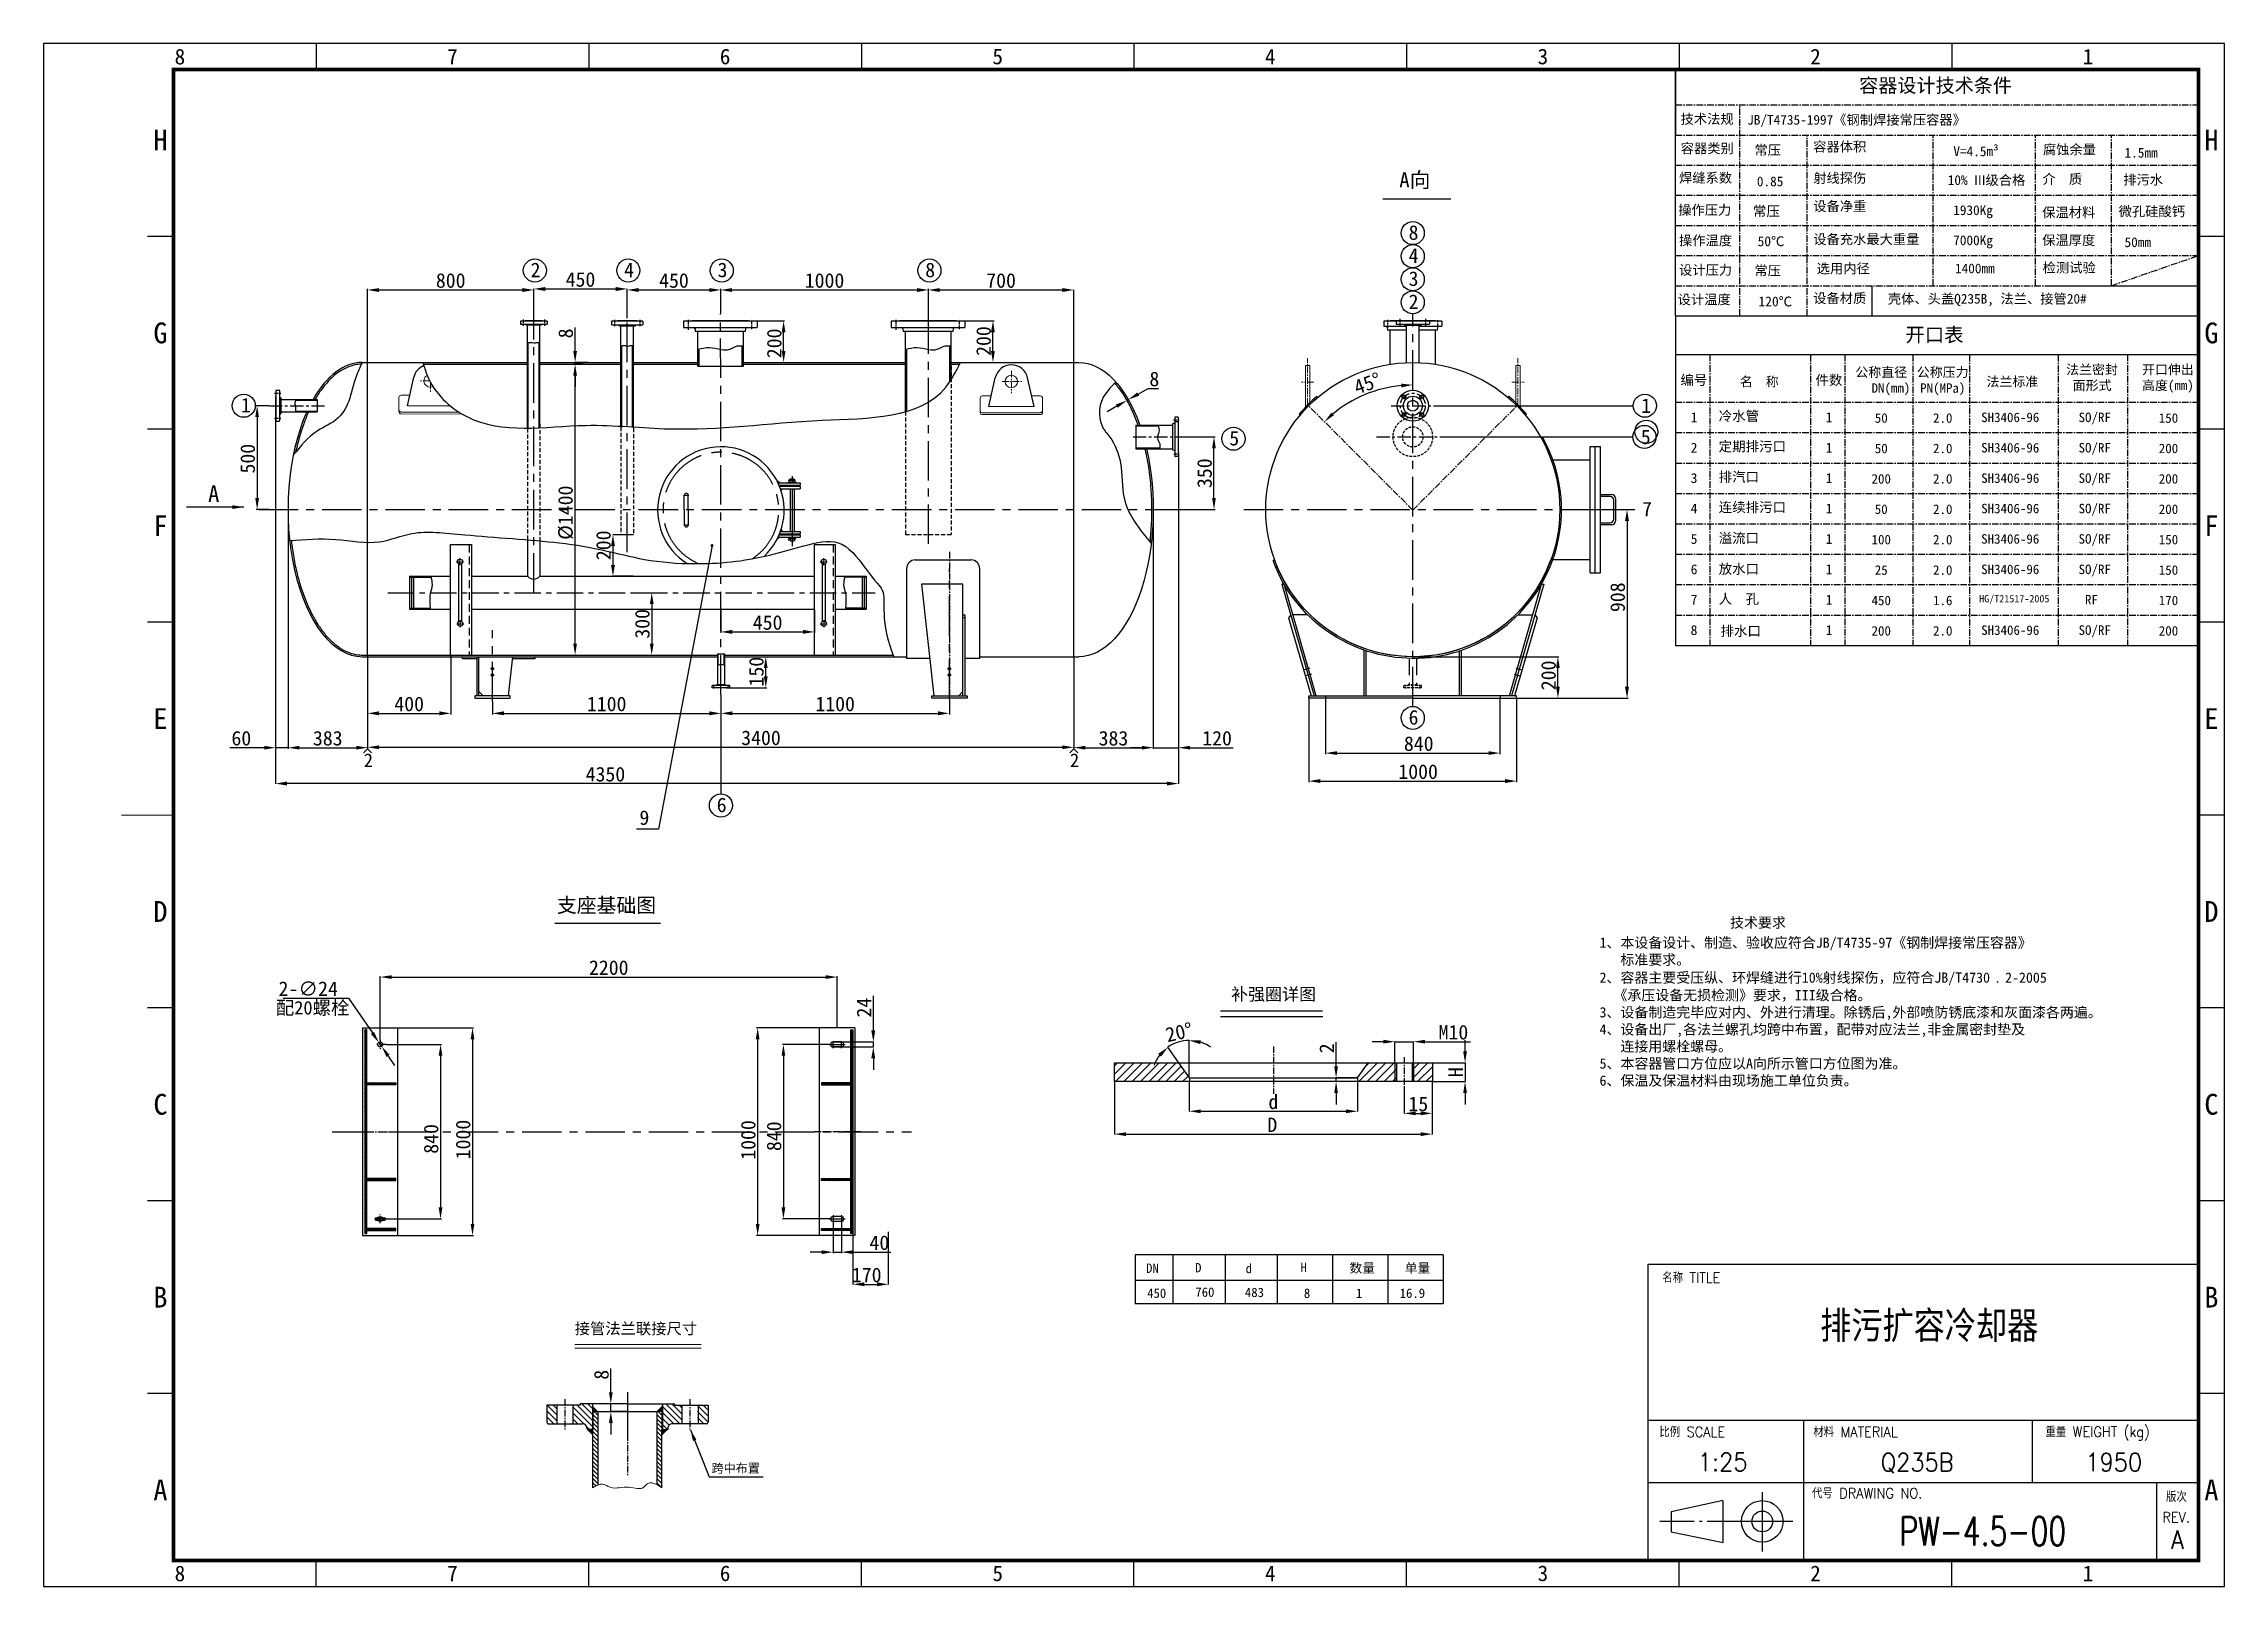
# Model space of a CAD drawing. Header units: millimetres. Extents: x 67658 to 78158, y 1020 to 8445.
import ezdxf
from ezdxf.enums import TextEntityAlignment as Align

# ---------------------------------------------------------------- set-up
doc = ezdxf.new("R2010")
doc.units = ezdxf.units.MM
doc.linetypes.add('CENTER', pattern=[50.8, 31.75, -6.35, 6.35, -6.35])
doc.linetypes.add('DASHED', pattern=[19.05, 12.7, -6.35])
for name, color, linetype in [('1轮廓实线层', 7, 'Continuous'), ('BTL_L0', 7, 'Continuous'), ('BTL_L1', 1, 'Continuous'), ('中心线', 1, 'CENTER'), ('剖面线', 8, 'Continuous'), ('绿（粗实）', 7, 'Continuous'), ('黄（虚线）', 2, 'DASHED')]:
    doc.layers.add(name, color=color, linetype=linetype)
doc.layers.add('标注', color=80, linetype='Continuous', lineweight=18)
doc.styles.add('FANGSONG_GB2312', font='standard.shx', dxfattribs={"bigfont": 'hztxt.shx'})
doc.styles.add('mh', font='SimSun.ttf', dxfattribs={"height": 20})
doc.styles.add('PC_TEXTSTYLE', font='isocp.shx', dxfattribs={"width": 0.8, "bigfont": 'hzfs.shx'})
doc.styles.get("Standard").update_dxf_attribs({"font": 'SimSun.ttf'})
doc.dimstyles.new('ISO-25', dxfattribs={"dimtxt": 70, "dimasz": 55, "dimexe": 1.25, "dimexo": 0.625, "dimgap": 10, "dimtad": 1, "dimdsep": 46, "dimtxsty": 'Standard', "dimcen": 2.5, "dimadec": 0, "dimazin": 0, "dimtfac": 1, "dimtmove": 0, "dimatfit": 3, "dimfxl": 0, "dimarcsym": 0})
doc.dimstyles.new('副本 ISO-25', dxfattribs={"dimtxt": 70, "dimasz": 55, "dimexe": 5, "dimexo": 1, "dimgap": 10, "dimtad": 1, "dimtoh": 1, "dimdsep": 46, "dimtxsty": 'Standard', "dimcen": 2.5, "dimadec": 0, "dimazin": 0, "dimtfac": 1, "dimtmove": 0, "dimatfit": 3, "dimfxl": 0, "dimarcsym": 0})

msp = doc.modelspace()

# ---------------------------------------------------------------- texts
at = {"layer": '1轮廓实线层'}
for s, insert, char_height, width, attachment_point in [('容器设计技术条件', (76399.591, 8277.074), 67.4501, 2293.34628, 1), ('技术法规', (75539.651, 8105.234), 46.8404, 525.81091, 1), ('JB/T4735-1997《钢制焊接常压容器》', (75860.386, 8101.371), 46.84037, 2306.90665, 1), ('容器类别', (75540.243, 7964.152), 46.8404, 601.40328, 1), ('常压', (75895.22, 7955.79), 46.8404, 497.81052, 1), ('容器体积', (76178.382, 7972.211), 46.8404, 547.08389, 1), ('V=4.5m{\\fSimSun|b0|i0|c134|p0;³}', (76853.051, 7949.834), 46.84037, 347.7972, 1), ('腐蚀余量', (77284.299, 7958.189), 46.8404, 611.75983, 1), ('1.5mm', (77677.206, 7942.955), 46.8404, 611.75983, 1), ('A向', (74185.277, 7825.652), 73.3616, 595.2666, 1), ('焊缝系数', (75532.247, 7822.135), 46.8404, 606.70476, 1), ('0.85', (75907.074, 7804.844), 46.8404, 422.87168, 1), ('射线探伤', (76178.382, 7821.074), 46.8404, 531.56355, 1), ('10% {\\fArial|b0|i0|c0|p32;III}级合格', (76825.941, 7811.193), 46.84037, 497.81083, 1), ('介  质', (77281.829, 7816.303), 46.8404, 298.48833, 1), ('排污水', (77671.149, 7812.987), 46.8404, 393.37512, 1), ('操作压力', (75528.391, 7667.553), 46.8404, 597.5241, 1), ('{\\H0.4x; }常压{\\fSimSun|b0|i0|c134|p0;\\H0.4x; }', (75945.806, 7662.188), 47.55007, 370.78954, 2), ('设备净重', (76178.601, 7685.484), 46.8404, 531.56355, 1), ('1930Kg', (76852.362, 7666.374), 46.8404, 531.56355, 1), ('微孔硅酸钙', (77649.025, 7660.633), 46.8404, 393.37512, 1), ('8', (74230.11, 7570.275), 70, 246.76181, 1), ('保温材料', (77280.778, 7655.705), 46.8404, 535.92287, 1), ('4', (74230.11, 7459.319), 70, 246.76181, 1), ('操作温度', (75532.271, 7520.292), 46.8404, 597.5241, 1), ('50{\\fSimSun|b0|i0|c134|p0;℃}', (75975.323, 7517.239), 47.55007, 370.78954, 2), ('设备充水最大重量', (76178.601, 7526.598), 46.8404, 531.56355, 1), ('7000Kg', (76852.362, 7521.426), 46.8404, 531.56355, 1), ('保温厚度', (77280.778, 7521.968), 46.8404, 535.92287, 1), ('50mm', (77677.206, 7512.107), 46.8404, 298.48846, 1), ('2', (70002.879, 7390.417), 70, 246.76181, 1), ('4', (70452.879, 7390.417), 70, 246.76181, 1), ('3', (70902.879, 7390.417), 70, 246.76181, 1), ('8', (71902.879, 7390.417), 70, 246.76181, 1), ('设计压力', (75532.271, 7378.468), 46.8404, 593.64311, 1), ('常压', (75895.22, 7375.997), 46.8404, 497.81052, 1), ('选用内径', (76195.299, 7385.961), 46.8404, 531.56355, 1), ('1400mm', (76860.927, 7385.961), 46.8404, 531.56355, 1), ('检测试验', (77282.779, 7389.882), 46.8404, 427.91729, 1), ('3', (74230.11, 7348.364), 70, 246.76181, 1), ('设备材质', (76178.285, 7242.549), 46.8404, 525.81091, 1), ('壳体、头盖Q235B, 法兰、接管20#', (76537.586, 7240.123), 46.84037, 1532.20993, 1), ('2', (74230.11, 7237.409), 70, 246.76181, 1), ('设计温度', (75525.746, 7236.717), 46.8404, 593.64311, 1), ('开口表', (76622.056, 7077.818), 68.4721, 1644.26366, 1), ('编号', (75538.909, 6849.171), 47.5501, 299.20212, 1), ('名  称  ', (75918.456, 6840.642), 45.7227, 205.8565, 2), ('件数', (76189.111, 6849.171), 47.5501, 299.20212, 1), ('公称直径     DN(mm)  ', (76505.868, 6886.015), 45.72271, 291.15928, 2), ('公称压力     PN(MPa)  ', (76801.937, 6886.015), 45.72271, 291.15928, 2), ('法兰标准  ', (77137.245, 6840.642), 45.7227, 538.33387, 2), ('法兰密封面形式  ', (77520.832, 6898.792), 45.7227, 281.44096, 2), ('开口伸出高度(mm)  ', (77886.004, 6898.792), 45.72271, 281.44096, 2), ('1', (68607.867, 6739.594), 70, 246.76181, 1), ('1', (75350.041, 6736.88), 70, 246.76181, 1), ('1', (75588.323, 6669.907), 47.55, 299.20212, 1), ('冷水管', (75723.153, 6675.903), 47.5501, 442.31782, 1), ('1', (76238.525, 6669.907), 47.55, 299.20212, 1), ('50  ', (76505.868, 6665.52), 45.7227, 367.45477, 2), ('2.0', (76801.937, 6665.52), 45.7227, 367.45477, 2), ('SH3406-96', (77126.886, 6668.776), 45.7227, 538.33387, 2), ('SO/RF ', (77455.924, 6668.776), 45.7227, 456.7554, 1), ('150  ', (77888.831, 6665.52), 45.7227, 367.45477, 2), ('5', (73366.747, 6580.582), 70, 246.76181, 1), ('5', (75348.041, 6586.88), 70, 246.76181, 1), ('2', (75588.323, 6523.594), 47.55, 299.20212, 1), ('定期排污口', (75723.153, 6529.59), 47.5501, 442.31786, 1), ('1', (76238.525, 6523.594), 47.55, 299.20212, 1), ('50', (76505.868, 6519.207), 45.7227, 367.45477, 2), ('2.0', (76801.937, 6519.207), 45.7227, 367.45477, 2), ('SH3406-96', (77126.886, 6522.464), 45.7227, 538.33387, 2), ('SO/RF ', (77455.924, 6522.464), 45.7227, 456.7554, 1), ('200  ', (77888.831, 6519.207), 45.7227, 367.45477, 2), ('A', (68449.869, 6318.167), 80, 541.15145, 1), ('3', (75588.323, 6377.282), 47.55, 299.20212, 1), ('排汽口', (75723.153, 6383.277), 47.5501, 442.31786, 1), ('1', (76238.525, 6377.282), 47.55, 299.20212, 1), ('200  ', (76505.868, 6372.894), 45.7227, 367.45477, 2), ('2.0', (76801.937, 6372.894), 45.7227, 367.45477, 2), ('SH3406-96', (77126.886, 6376.151), 45.7227, 538.33387, 2), ('SO/RF ', (77455.924, 6376.151), 45.7227, 456.7554, 1), ('200  ', (77888.831, 6372.894), 45.7227, 367.45477, 2), ('7', (75354.504, 6239.594), 70, 246.76181, 1), ('4', (75588.323, 6230.969), 47.55, 299.20212, 1), ('连续排污口', (75723.153, 6236.965), 47.5501, 442.31786, 1), ('1', (76238.525, 6230.969), 47.55, 299.20212, 1), ('50', (76505.868, 6226.582), 45.7227, 367.45477, 2), ('2.0', (76801.937, 6226.582), 45.7227, 367.45477, 2), ('SH3406-96', (77126.886, 6229.838), 45.7227, 538.33387, 2), ('SO/RF ', (77455.924, 6229.838), 45.7227, 456.7554, 1), ('200  ', (77888.831, 6226.582), 45.7227, 367.45477, 2), ('溢流口', (75723.153, 6088.57), 47.5501, 442.31786, 1), ('5', (75588.323, 6084.656), 47.55, 299.20212, 1), ('1', (76238.525, 6084.656), 47.55, 299.20212, 1), ('100 ', (76505.868, 6080.269), 45.7227, 367.45477, 2), ('2.0', (76801.937, 6080.269), 45.7227, 367.45477, 2), ('SH3406-96', (77126.886, 6083.526), 45.7227, 538.33387, 2), ('SO/RF ', (77455.924, 6083.526), 45.7227, 456.7554, 1), ('150  ', (77888.831, 6080.269), 45.7227, 367.45477, 2), ('6', (75588.323, 5938.344), 47.55, 299.20212, 1), ('放水口', (75723.153, 5940.242), 47.5501, 442.31786, 1), ('1', (76238.525, 5938.344), 47.55, 299.20212, 1), ('25  ', (76505.868, 5933.956), 45.7227, 367.45477, 2), ('2.0', (76801.937, 5933.956), 45.7227, 367.45477, 2), ('SH3406-96', (77126.886, 5937.213), 45.7227, 538.33387, 2), ('SO/RF ', (77455.924, 5937.213), 45.7227, 456.7554, 1), ('150  ', (77888.831, 5933.956), 45.7227, 367.45477, 2), ('7', (75588.323, 5792.031), 47.55, 299.20212, 1), ('人  孔', (75723.153, 5795.945), 47.5501, 442.31786, 1), ('1', (76238.525, 5792.031), 47.55, 299.20212, 1), ('450  ', (76505.868, 5787.644), 45.7227, 367.45477, 2), ('1.6', (76801.937, 5787.644), 45.7227, 367.45477, 2), ('{\\H0.7761x;HG/T21517-2005} ', (77146.577, 5790.9), 45.72271, 538.33387, 2), (' RF ', (77455.924, 5790.9), 45.7227, 456.7554, 1), ('170 ', (77888.831, 5787.644), 45.7227, 367.45477, 2), ('8', (75588.323, 5645.718), 47.55, 299.20212, 1), ('排水口', (75731.938, 5641.401), 47.5501, 682.1324, 1), ('1', (76238.525, 5645.718), 47.55, 299.20212, 1), ('200 ', (76505.868, 5641.331), 45.7227, 367.45477, 2), ('2.0', (76801.937, 5641.331), 45.7227, 367.45477, 2), ('SH3406-96', (77126.886, 5644.588), 45.7227, 538.33387, 2), ('SO/RF ', (77455.924, 5644.588), 45.7227, 456.7554, 1), ('200  ', (77888.831, 5641.331), 45.7227, 367.45477, 2), ('6', (74230.11, 5237.191), 70, 246.76181, 1), ('2', (69199.221, 5028.272), 66, 246.76181, 1), ('2', (72599.221, 5028.272), 66, 246.76181, 1), ('9', (70526.847, 4754.279), 70, 122.59343, 1), ('6', (70898.859, 4815.64), 70, 246.76181, 1), ('支座基础图', (70129.386, 4332.774), 70.027, 568.20903, 1), ('\\pt1284.21;{\\fSimSun|b0|i0|c134|p54;技术要求}', (75778.027, 4239.133), 49.25281, 3084.90565, 1), ('1、本设备设计、制造、验收应符合JB/T4735-97《钢制焊接常压容器》\\P   标准要求。\\P2、容器主要受压纵、环焊缝进行10%射线探伤，应符合JB/T4730{\\fSimSun|b0|i0|c134|p0;\\H1.083x;﹒}2-2005\\P  《承压设备无损检测》要求，III级合格。\\P3、设备制造完毕应对内、外进行清理。除锈后,外部喷防锈底漆和灰面漆各两遍。\\P4、设备出厂,各法兰螺孔均跨中布置，配带对应法兰,非金属密封垫及\\P   连接用螺栓螺母。\\P5、本容器管口方位应以A向所示管口方位图为准。\\P6、保温及保温材料由现场施工单位负责。', (75149.391, 4142.354), 49.25281, 3084.90565, 1), ('补强圈详图', (73375.322, 3899.516), 60.0231, 487.03631, 1), ('配20螺栓', (68775.849, 3836.889), 65, 541.15145, 1), ('450', (73017.396, 2430.237), 44.9867, 496.33846, 5), ('760', (73249.303, 2435.285), 44.9867, 496.33843, 5), ('483', (73488.01, 2434.07), 44.9867, 496.33846, 5), ('8', (73741.154, 2430.237), 44.987, 496.3385, 5), ('1', (73992.146, 2430.237), 44.987, 496.33843, 5), ('16.9', (74248.417, 2430.237), 44.9867, 496.33843, 5)]:
    msp.add_mtext(s, dxfattribs=dict(at, insert=insert, char_height=char_height, width=width, attachment_point=attachment_point))
at = {"layer": '1轮廓实线层', "attachment_point": 5}
for s, insert, char_height in [('DN', (72996.657, 2550.898), 44.9867), ('D', (73217.612, 2553.369), 44.987), ('d', (73460.723, 2549.154), 44.987), ('H', (73724.797, 2554.282), 44.987), ('数量', (74006.969, 2549.154), 44.9867), ('单量', (74273.072, 2549.154), 44.9867)]:
    msp.add_mtext(s, dxfattribs=dict(at, insert=insert, char_height=char_height))
at = {"layer": '1轮廓实线层', "color": 0, "lineweight": 20, "insert": (70215.172, 2287.468), "char_height": 54, "width": 800.08666, "attachment_point": 1}
msp.add_mtext('接管法兰联接尺寸', dxfattribs=at)
at = {"layer": '1轮廓实线层', "color": 0, "lineweight": 20, "insert": (70874.466, 1608.869), "char_height": 42.5, "width": 298.32395, "attachment_point": 1, "style": 'mh'}
msp.add_mtext('跨中布置', dxfattribs=at)
at = {"layer": '标注', "style": 'PC_TEXTSTYLE'}
msp.add_text('TH_SUPERPART', height=1e-29, dxfattribs=at).set_placement((74250.401, 5293.785))
at = {"layer": '标注', "insert": (75995.897, 7227.343), "char_height": 47.55007, "width": 370.78954, "attachment_point": 2}
msp.add_mtext('120{\\fSimSun|b0|i0|c134|p0;℃ }', dxfattribs=at)

# ---------------------------------------------------------------- blocks, each defined once
blk = doc.blocks.new('*D80')
at = {"layer": '1轮廓实线层', "color": 0, "lineweight": -2}
for p, q in [((73122, 6477), (73122, 5051)), ((73001, 6201), (73001, 5051)), ((72946, 5056), (72891, 5056)), ((73001, 5056), (73122, 5056)), ((73177, 5056), (73385, 5056))]:
    blk.add_line(p, q, dxfattribs=at)
at = {"layer": '1轮廓实线层', "color": 0}
for points in [[(72946, 5065), (72946, 5047), (73001, 5056)], [(73177, 5065), (73177, 5047), (73122, 5056)]]:
    blk.add_solid(points, dxfattribs=at)
at = {"layer": 'Defpoints', "color": 0}
for p in [(73122, 6478), (73001, 6202), (73122, 5056)]:
    blk.add_point(p, dxfattribs=at)
at = {"layer": '1轮廓实线层', "color": 0, "insert": (73308, 5101), "char_height": 70, "attachment_point": 5}
blk.add_mtext('120', dxfattribs=at)
blk = doc.blocks.new('*D81')
at = {"layer": '1轮廓实线层', "color": 0, "lineweight": -2}
for p, q in [((68775, 6655), (68775, 5051)), ((68835, 6201), (68835, 5051)), ((68720, 5056), (68555, 5056)), ((68835, 5056), (68775, 5056)), ((68890, 5056), (68945, 5056))]:
    blk.add_line(p, q, dxfattribs=at)
at = {"layer": '1轮廓实线层', "color": 0}
for points in [[(68720, 5065), (68720, 5047), (68775, 5056)], [(68890, 5065), (68890, 5047), (68835, 5056)]]:
    blk.add_solid(points, dxfattribs=at)
at = {"layer": 'Defpoints', "color": 0}
for p in [(68775, 6656), (68835, 6202), (68775, 5056)]:
    blk.add_point(p, dxfattribs=at)
at = {"layer": '1轮廓实线层', "color": 0, "insert": (68610, 5101), "char_height": 70, "attachment_point": 5}
blk.add_mtext('60', dxfattribs=at)
blk = doc.blocks.new('*D82')
at = {"layer": '1轮廓实线层', "color": 0, "lineweight": -2}
for p, q in [((69218, 5493), (69218, 5051)), ((68835, 5057), (68835, 5061)), ((68890, 5056), (69163, 5056))]:
    blk.add_line(p, q, dxfattribs=at)
at = {"layer": '1轮廓实线层', "color": 0}
for points in [[(68890, 5065), (68890, 5047), (68835, 5056)], [(69163, 5065), (69163, 5047), (69218, 5056)]]:
    blk.add_solid(points, dxfattribs=at)
at = {"layer": 'Defpoints', "color": 0}
for p in [(69218, 5494), (68835, 5056), (69218, 5056)]:
    blk.add_point(p, dxfattribs=at)
at = {"layer": '1轮廓实线层', "color": 0, "insert": (69026, 5101), "char_height": 70, "attachment_point": 5}
blk.add_mtext('383', dxfattribs=at)
blk = doc.blocks.new('*D83')
at = {"layer": '1轮廓实线层', "color": 0, "lineweight": -2}
for p, q in [((69618, 5501), (69618, 5216)), ((69218, 5241), (69218, 5216)), ((69273, 5221), (69563, 5221))]:
    blk.add_line(p, q, dxfattribs=at)
at = {"layer": '1轮廓实线层', "color": 0}
for points in [[(69273, 5231), (69273, 5212), (69218, 5221)], [(69563, 5231), (69563, 5212), (69618, 5221)]]:
    blk.add_solid(points, dxfattribs=at)
at = {"layer": 'Defpoints', "color": 0}
for p in [(69618, 5502), (69218, 5242), (69618, 5221)]:
    blk.add_point(p, dxfattribs=at)
at = {"layer": '1轮廓实线层', "color": 0, "insert": (69418, 5266), "char_height": 70, "attachment_point": 5}
blk.add_mtext('400', dxfattribs=at)
blk = doc.blocks.new('*D84')
at = {"layer": '1轮廓实线层', "color": 0, "lineweight": -2}
for p, q in [((69819, 5277), (69819, 5216)), ((70919, 5310), (70919, 5216)), ((69874, 5221), (70864, 5221))]:
    blk.add_line(p, q, dxfattribs=at)
at = {"layer": '1轮廓实线层', "color": 0}
for points in [[(69874, 5231), (69874, 5212), (69819, 5221)], [(70864, 5231), (70864, 5212), (70919, 5221)]]:
    blk.add_solid(points, dxfattribs=at)
at = {"layer": 'Defpoints', "color": 0}
for p in [(69819, 5278), (70919, 5311), (70919, 5221)]:
    blk.add_point(p, dxfattribs=at)
at = {"layer": '1轮廓实线层', "color": 0, "insert": (70369, 5266), "char_height": 70, "attachment_point": 5}
blk.add_mtext('1100', dxfattribs=at)
blk = doc.blocks.new('*D85')
at = {"layer": '1轮廓实线层', "color": 0, "lineweight": -2}
for p, q in [((70919, 5310), (70919, 5216)), ((72019, 5277), (72019, 5216)), ((70974, 5221), (71964, 5221))]:
    blk.add_line(p, q, dxfattribs=at)
at = {"layer": '1轮廓实线层', "color": 0}
for points in [[(70974, 5231), (70974, 5212), (70919, 5221)], [(71964, 5231), (71964, 5212), (72019, 5221)]]:
    blk.add_solid(points, dxfattribs=at)
at = {"layer": 'Defpoints', "color": 0}
for p in [(70919, 5311), (72019, 5278), (72019, 5221)]:
    blk.add_point(p, dxfattribs=at)
at = {"layer": '1轮廓实线层', "color": 0, "insert": (71469, 5266), "char_height": 70, "attachment_point": 5}
blk.add_mtext('1100', dxfattribs=at)
blk = doc.blocks.new('*D86')
at = {"layer": '1轮廓实线层', "color": 0, "lineweight": -2}
for p, q in [((73001, 6201), (73001, 5051)), ((72618, 5493), (72618, 5051)), ((72673, 5056), (72946, 5056))]:
    blk.add_line(p, q, dxfattribs=at)
at = {"layer": '1轮廓实线层', "color": 0}
for points in [[(72673, 5065), (72673, 5047), (72618, 5056)], [(72946, 5065), (72946, 5047), (73001, 5056)]]:
    blk.add_solid(points, dxfattribs=at)
at = {"layer": 'Defpoints', "color": 0}
for p in [(73001, 6202), (72618, 5494), (73001, 5056)]:
    blk.add_point(p, dxfattribs=at)
at = {"layer": '1轮廓实线层', "color": 0, "insert": (72809, 5101), "char_height": 70, "attachment_point": 5}
blk.add_mtext('383', dxfattribs=at)
blk = doc.blocks.new('*D87')
at = {"layer": '1轮廓实线层', "color": 0, "lineweight": -2}
for p, q in [((68743, 6702), (68681, 6702)), ((68686, 6647), (68686, 6257)), ((68743, 6202), (68681, 6202))]:
    blk.add_line(p, q, dxfattribs=at)
at = {"layer": '1轮廓实线层', "color": 0}
for points in [[(68677, 6647), (68695, 6647), (68686, 6702)], [(68677, 6257), (68695, 6257), (68686, 6202)]]:
    blk.add_solid(points, dxfattribs=at)
at = {"layer": 'Defpoints', "color": 0}
for p in [(68744, 6702), (68686, 6202), (68744, 6202)]:
    blk.add_point(p, dxfattribs=at)
at = {"layer": '1轮廓实线层', "color": 0, "insert": (68641, 6447), "char_height": 70, "attachment_point": 5, "rotation": 90}
blk.add_mtext('500', dxfattribs=at)
blk = doc.blocks.new('*D88')
at = {"layer": '1轮廓实线层', "color": 0, "lineweight": -2}
for p, q in [((69218, 6911), (69218, 7264)), ((69273, 7259), (69963, 7259)), ((70018, 7125), (70018, 7264))]:
    blk.add_line(p, q, dxfattribs=at)
at = {"layer": '1轮廓实线层', "color": 0}
for points in [[(69273, 7268), (69273, 7249), (69218, 7259)], [(69963, 7268), (69963, 7249), (70018, 7259)]]:
    blk.add_solid(points, dxfattribs=at)
at = {"layer": 'Defpoints', "color": 0}
for p in [(70018, 7259), (70018, 7124), (69218, 6910)]:
    blk.add_point(p, dxfattribs=at)
at = {"layer": '1轮廓实线层', "color": 0, "insert": (69618, 7304), "char_height": 70, "attachment_point": 5}
blk.add_mtext('800', dxfattribs=at)
blk = doc.blocks.new('*D89')
at = {"layer": '1轮廓实线层', "color": 0, "lineweight": -2}
for p, q in [((70468, 7260), (70468, 7264)), ((70523, 7259), (70863, 7259)), ((70918, 7145), (70918, 7264))]:
    blk.add_line(p, q, dxfattribs=at)
at = {"layer": '1轮廓实线层', "color": 0}
for points in [[(70523, 7268), (70523, 7249), (70468, 7259)], [(70863, 7268), (70863, 7249), (70918, 7259)]]:
    blk.add_solid(points, dxfattribs=at)
at = {"layer": 'Defpoints', "color": 0}
for p in [(70468, 7259), (70918, 7259), (70918, 7144)]:
    blk.add_point(p, dxfattribs=at)
at = {"layer": '1轮廓实线层', "color": 0, "insert": (70693, 7304), "char_height": 70, "attachment_point": 5}
blk.add_mtext('450', dxfattribs=at)
blk = doc.blocks.new('*D52')
at = {"layer": '1轮廓实线层', "color": 0, "lineweight": -2}
for p, q in [((70918, 7146), (70918, 7264)), ((70973, 7259), (71863, 7259)), ((71918, 7221), (71918, 7264))]:
    blk.add_line(p, q, dxfattribs=at)
at = {"layer": '1轮廓实线层', "color": 0}
for points in [[(70973, 7268), (70973, 7249), (70918, 7259)], [(71863, 7268), (71863, 7249), (71918, 7259)]]:
    blk.add_solid(points, dxfattribs=at)
at = {"layer": 'Defpoints', "color": 0}
for p in [(71918, 7259), (70918, 7145), (71918, 7220)]:
    blk.add_point(p, dxfattribs=at)
at = {"layer": '1轮廓实线层', "color": 0, "insert": (71418, 7304), "char_height": 70, "attachment_point": 5}
blk.add_mtext('1000', dxfattribs=at)
blk = doc.blocks.new('*D53')
at = {"layer": '1轮廓实线层', "color": 0, "lineweight": -2}
for p, q in [((72873, 6728), (72871, 6731)), ((72874, 6727), (72880, 6731)), ((72880, 6732), (72878, 6735)), ((72928, 6758), (72976, 6785)), ((72976, 6785), (73026, 6785)), ((72826, 6700), (72778, 6673))]:
    blk.add_line(p, q, dxfattribs=at)
at = {"layer": '1轮廓实线层', "color": 0}
for points in [[(72821, 6708), (72830, 6692), (72874, 6727)], [(72924, 6766), (72933, 6750), (72880, 6731)]]:
    blk.add_solid(points, dxfattribs=at)
at = {"layer": 'Defpoints', "color": 0}
for p in [(72874, 6727), (72880, 6731), (72880, 6731)]:
    blk.add_point(p, dxfattribs=at)
at = {"layer": '1轮廓实线层', "color": 0, "insert": (73006, 6830), "char_height": 70, "attachment_point": 5}
blk.add_mtext('8', dxfattribs=at)
blk = doc.blocks.new('*D90')
at = {"layer": '1轮廓实线层', "color": 0, "lineweight": -2}
for p, q in [((73159, 6552), (73298, 6552)), ((73293, 6257), (73293, 6497)), ((73143, 6202), (73298, 6202))]:
    blk.add_line(p, q, dxfattribs=at)
at = {"layer": '1轮廓实线层', "color": 0}
for points in [[(73284, 6497), (73302, 6497), (73293, 6552)], [(73284, 6257), (73302, 6257), (73293, 6202)]]:
    blk.add_solid(points, dxfattribs=at)
at = {"layer": 'Defpoints', "color": 0}
for p in [(73158, 6552), (73293, 6552), (73142, 6202)]:
    blk.add_point(p, dxfattribs=at)
at = {"layer": '1轮廓实线层', "color": 0, "insert": (73248, 6377), "char_height": 70, "attachment_point": 5, "rotation": 90}
blk.add_mtext('350', dxfattribs=at)
blk = doc.blocks.new('*D91')
at = {"layer": '1轮廓实线层', "color": 0, "lineweight": -2}
for p, q in [((70242, 6902), (70212, 6902)), ((70217, 5557), (70217, 6847)), ((69948, 5502), (70222, 5502))]:
    blk.add_line(p, q, dxfattribs=at)
at = {"layer": '1轮廓实线层', "color": 0}
for points in [[(70208, 6847), (70226, 6847), (70217, 6902)], [(70208, 5557), (70226, 5557), (70217, 5502)]]:
    blk.add_solid(points, dxfattribs=at)
at = {"layer": 'Defpoints', "color": 0}
for p in [(70217, 6902), (70243, 6902), (69947, 5502)]:
    blk.add_point(p, dxfattribs=at)
at = {"layer": '1轮廓实线层', "color": 0, "insert": (70172, 6187), "char_height": 70, "attachment_point": 5, "rotation": 90}
blk.add_mtext('%%C1400', dxfattribs=at)
blk = doc.blocks.new('*D54')
at = {"layer": '1轮廓实线层', "color": 0, "lineweight": -2}
for p, q in [((70217, 6965), (70217, 7079)), ((70280, 6910), (70216, 6910)), ((70255, 6902), (70216, 6902)), ((70217, 6902), (70217, 6910)), ((70217, 6847), (70217, 6792))]:
    blk.add_line(p, q, dxfattribs=at)
at = {"layer": '1轮廓实线层', "color": 0}
for points in [[(70208, 6965), (70226, 6965), (70217, 6910)], [(70208, 6847), (70226, 6847), (70217, 6902)]]:
    blk.add_solid(points, dxfattribs=at)
at = {"layer": 'Defpoints', "color": 0}
for p in [(70217, 6910), (70255, 6902), (70281, 6910)]:
    blk.add_point(p, dxfattribs=at)
at = {"layer": '1轮廓实线层', "color": 0, "insert": (70172, 7050), "char_height": 70, "attachment_point": 5, "rotation": 90}
blk.add_mtext('8', dxfattribs=at)
blk = doc.blocks.new('*D92')
at = {"layer": '1轮廓实线层', "color": 0, "lineweight": -2}
for p, q in [((70946, 5494), (71140, 5494)), ((71135, 5399), (71135, 5439)), ((70946, 5344), (71140, 5344))]:
    blk.add_line(p, q, dxfattribs=at)
at = {"layer": '1轮廓实线层', "color": 0}
for points in [[(71126, 5439), (71144, 5439), (71135, 5494)], [(71126, 5399), (71144, 5399), (71135, 5344)]]:
    blk.add_solid(points, dxfattribs=at)
at = {"layer": 'Defpoints', "color": 0}
for p in [(70945, 5494), (71135, 5494), (70945, 5344)]:
    blk.add_point(p, dxfattribs=at)
at = {"layer": '1轮廓实线层', "color": 0, "insert": (71090, 5422), "char_height": 70, "attachment_point": 5, "rotation": 90}
blk.add_mtext('150', dxfattribs=at)
blk = doc.blocks.new('*D93')
at = {"layer": '1轮廓实线层', "color": 0, "lineweight": -2}
for p, q in [((70919, 5721), (70919, 5608)), ((71369, 5721), (71369, 5608)), ((70974, 5613), (71314, 5613))]:
    blk.add_line(p, q, dxfattribs=at)
at = {"layer": '1轮廓实线层', "color": 0}
for points in [[(70974, 5623), (70974, 5604), (70919, 5613)], [(71314, 5623), (71314, 5604), (71369, 5613)]]:
    blk.add_solid(points, dxfattribs=at)
at = {"layer": 'Defpoints', "color": 0}
for p in [(70919, 5722), (71369, 5722), (71369, 5613)]:
    blk.add_point(p, dxfattribs=at)
at = {"layer": '1轮廓实线层', "color": 0, "insert": (71144, 5658), "char_height": 70, "attachment_point": 5}
blk.add_mtext('450', dxfattribs=at)
blk = doc.blocks.new('*D55')
at = {"layer": '1轮廓实线层', "color": 0, "lineweight": -2}
for p, q in [((70503, 5802), (70591, 5802)), ((70586, 5747), (70586, 5557)), ((70503, 5502), (70591, 5502))]:
    blk.add_line(p, q, dxfattribs=at)
at = {"layer": '1轮廓实线层', "color": 0}
for points in [[(70577, 5747), (70595, 5747), (70586, 5802)], [(70577, 5557), (70595, 5557), (70586, 5502)]]:
    blk.add_solid(points, dxfattribs=at)
at = {"layer": 'Defpoints', "color": 0}
for p in [(70502, 5802), (70502, 5502), (70586, 5502)]:
    blk.add_point(p, dxfattribs=at)
at = {"layer": '1轮廓实线层', "color": 0, "insert": (70541, 5652), "char_height": 70, "attachment_point": 5, "rotation": 90}
blk.add_mtext('300', dxfattribs=at)
blk = doc.blocks.new('*D94')
at = {"layer": '1轮廓实线层', "color": 0, "lineweight": -2}
for p, q in [((71053, 7110), (71226, 7110)), ((71221, 6965), (71221, 7055)), ((71028, 6910), (71226, 6910))]:
    blk.add_line(p, q, dxfattribs=at)
at = {"layer": '1轮廓实线层', "color": 0}
for points in [[(71212, 7055), (71230, 7055), (71221, 7110)], [(71212, 6965), (71230, 6965), (71221, 6910)]]:
    blk.add_solid(points, dxfattribs=at)
at = {"layer": 'Defpoints', "color": 0}
for p in [(71052, 7110), (71221, 7110), (71027, 6910)]:
    blk.add_point(p, dxfattribs=at)
at = {"layer": '1轮廓实线层', "color": 0, "insert": (71176, 7002), "char_height": 70, "attachment_point": 5, "rotation": 90}
blk.add_mtext('200', dxfattribs=at)
blk = doc.blocks.new('*D95')
at = {"layer": '1轮廓实线层', "color": 0, "lineweight": -2}
for p, q in [((71918, 7142), (71918, 7260)), ((71973, 7259), (72563, 7259)), ((72618, 6910), (72618, 7260))]:
    blk.add_line(p, q, dxfattribs=at)
at = {"layer": '1轮廓实线层', "color": 0}
for points in [[(71973, 7268), (71973, 7249), (71918, 7259)], [(72563, 7268), (72563, 7249), (72618, 7259)]]:
    blk.add_solid(points, dxfattribs=at)
at = {"layer": 'Defpoints', "color": 0}
for p in [(72618, 7259), (71918, 7142), (72618, 6910)]:
    blk.add_point(p, dxfattribs=at)
at = {"layer": '1轮廓实线层', "color": 0, "insert": (72268, 7304), "char_height": 70, "attachment_point": 5}
blk.add_mtext('700', dxfattribs=at)
blk = doc.blocks.new('*D96')
at = {"layer": '1轮廓实线层', "color": 0, "lineweight": -2}
for p, q in [((70018, 7259), (70018, 7265)), ((70073, 7264), (70413, 7264)), ((70468, 7123), (70468, 7265))]:
    blk.add_line(p, q, dxfattribs=at)
at = {"layer": '1轮廓实线层', "color": 0}
for points in [[(70073, 7273), (70073, 7254), (70018, 7264)], [(70413, 7273), (70413, 7254), (70468, 7264)]]:
    blk.add_solid(points, dxfattribs=at)
at = {"layer": 'Defpoints', "color": 0}
for p in [(70018, 7259), (70468, 7264), (70468, 7122)]:
    blk.add_point(p, dxfattribs=at)
at = {"layer": '1轮廓实线层', "color": 0, "insert": (70243, 7309), "char_height": 70, "attachment_point": 5}
blk.add_mtext('450', dxfattribs=at)
blk = doc.blocks.new('*D56')
at = {"layer": '1轮廓实线层', "color": 0, "lineweight": -2}
for p, q in [((69218, 5056), (69218, 5059)), ((69273, 5058), (72563, 5058)), ((72618, 5056), (72618, 5059))]:
    blk.add_line(p, q, dxfattribs=at)
at = {"layer": '1轮廓实线层', "color": 0}
for points in [[(69273, 5067), (69273, 5049), (69218, 5058)], [(72563, 5067), (72563, 5049), (72618, 5058)]]:
    blk.add_solid(points, dxfattribs=at)
at = {"layer": 'Defpoints', "color": 0}
for p in [(69218, 5056), (72618, 5058), (72618, 5056)]:
    blk.add_point(p, dxfattribs=at)
at = {"layer": '1轮廓实线层', "color": 0, "insert": (71112, 5103), "char_height": 70, "attachment_point": 5}
blk.add_mtext('3400', dxfattribs=at)
blk = doc.blocks.new('*D57')
at = {"layer": '1轮廓实线层', "color": 0, "lineweight": -2}
for p, q in [((72053, 7110), (72234, 7110)), ((72229, 6965), (72229, 7055)), ((72028, 6910), (72234, 6910))]:
    blk.add_line(p, q, dxfattribs=at)
at = {"layer": '1轮廓实线层', "color": 0}
for points in [[(72219, 7055), (72238, 7055), (72229, 7110)], [(72219, 6965), (72238, 6965), (72229, 6910)]]:
    blk.add_solid(points, dxfattribs=at)
at = {"layer": 'Defpoints', "color": 0}
for p in [(72052, 7110), (72229, 7110), (72027, 6910)]:
    blk.add_point(p, dxfattribs=at)
at = {"layer": '1轮廓实线层', "color": 0, "insert": (72184, 7013), "char_height": 70, "attachment_point": 5, "rotation": 90}
blk.add_mtext('200', dxfattribs=at)
blk = doc.blocks.new('*D58')
at = {"layer": '1轮廓实线层', "color": 0, "lineweight": -2}
for p, q in [((68775, 5055), (68775, 4882)), ((73122, 5055), (73122, 4882)), ((73067, 4883), (68830, 4883))]:
    blk.add_line(p, q, dxfattribs=at)
at = {"layer": '1轮廓实线层', "color": 0}
for points in [[(68830, 4893), (68830, 4874), (68775, 4883)], [(73067, 4893), (73067, 4874), (73122, 4883)]]:
    blk.add_solid(points, dxfattribs=at)
at = {"layer": 'Defpoints', "color": 0}
for p in [(68775, 5056), (73122, 5056), (68775, 4883)]:
    blk.add_point(p, dxfattribs=at)
at = {"layer": '1轮廓实线层', "color": 0, "insert": (70363, 4928), "char_height": 70, "attachment_point": 5}
blk.add_mtext('4350', dxfattribs=at)
blk = doc.blocks.new('*D59')
at = {"layer": '1轮廓实线层', "color": 0, "lineweight": -2}
blk.add_arc((74250, 6199), 602, 95.2351, 129.7649, dxfattribs=at)
at = {"layer": '1轮廓实线层', "color": 0}
for points in [[(74195, 6808), (74196, 6790), (74250, 6802)], [(73871, 6656), (73859, 6669), (73825, 6625)]]:
    blk.add_solid(points, dxfattribs=at)
at = {"layer": 'Defpoints', "color": 0}
for p in [(74250, 7142), (73949, 6721), (73744, 6706), (74250, 6199), (74250, 5253)]:
    blk.add_point(p, dxfattribs=at)
at = {"layer": '1轮廓实线层', "color": 0, "insert": (74032, 6809), "char_height": 70, "attachment_point": 5, "rotation": 19.759}
blk.add_mtext('45°', dxfattribs=at)
blk = doc.blocks.new('*D97')
at = {"layer": '1轮廓实线层', "color": 0, "lineweight": -2}
for p, q in [((70497, 6081), (70398, 6081)), ((70399, 6026), (70399, 5936)), ((70497, 5881), (70398, 5881))]:
    blk.add_line(p, q, dxfattribs=at)
at = {"layer": '1轮廓实线层', "color": 0}
for points in [[(70390, 6026), (70409, 6026), (70399, 6081)], [(70390, 5936), (70409, 5936), (70399, 5881)]]:
    blk.add_solid(points, dxfattribs=at)
at = {"layer": 'Defpoints', "color": 0}
for p in [(70498, 6081), (70399, 5881), (70498, 5881)]:
    blk.add_point(p, dxfattribs=at)
at = {"layer": '1轮廓实线层', "color": 0, "insert": (70354, 6030), "char_height": 70, "attachment_point": 5, "rotation": 90}
blk.add_mtext('200', dxfattribs=at)
blk = doc.blocks.new('*D60')
at = {"layer": '1轮廓实线层', "color": 0, "lineweight": -2}
for p, q in [((75111, 6202), (75287, 6202)), ((75282, 6147), (75282, 5349)), ((74827, 5294), (75287, 5294))]:
    blk.add_line(p, q, dxfattribs=at)
at = {"layer": '1轮廓实线层', "color": 0}
for points in [[(75272, 6147), (75291, 6147), (75282, 6202)], [(75272, 5349), (75291, 5349), (75282, 5294)]]:
    blk.add_solid(points, dxfattribs=at)
at = {"layer": 'Defpoints', "color": 0}
for p in [(75110, 6202), (74826, 5294), (75282, 5294)]:
    blk.add_point(p, dxfattribs=at)
at = {"layer": '1轮廓实线层', "color": 0, "insert": (75237, 5780), "char_height": 70, "attachment_point": 5, "rotation": 90}
blk.add_mtext('908', dxfattribs=at)
blk = doc.blocks.new('*D61')
at = {"layer": '1轮廓实线层', "color": 0, "lineweight": -2}
for p, q in [((74251, 5494), (74954, 5494)), ((74949, 5349), (74949, 5439)), ((74251, 5294), (74954, 5294))]:
    blk.add_line(p, q, dxfattribs=at)
at = {"layer": '1轮廓实线层', "color": 0}
for points in [[(74940, 5439), (74958, 5439), (74949, 5494)], [(74940, 5349), (74958, 5349), (74949, 5294)]]:
    blk.add_solid(points, dxfattribs=at)
at = {"layer": 'Defpoints', "color": 0}
for p in [(74250, 5494), (74949, 5494), (74250, 5294)]:
    blk.add_point(p, dxfattribs=at)
at = {"layer": '1轮廓实线层', "color": 0, "insert": (74904, 5404), "char_height": 70, "attachment_point": 5, "rotation": 90}
blk.add_mtext('200{}{}', dxfattribs=at)
blk = doc.blocks.new('*D62')
at = {"layer": '1轮廓实线层', "color": 0, "lineweight": -2}
for p, q in [((73830, 5291), (73830, 5025)), ((74670, 5291), (74670, 5025)), ((73885, 5030), (74615, 5030))]:
    blk.add_line(p, q, dxfattribs=at)
at = {"layer": '1轮廓实线层', "color": 0}
for points in [[(73885, 5039), (73885, 5021), (73830, 5030)], [(74615, 5039), (74615, 5021), (74670, 5030)]]:
    blk.add_solid(points, dxfattribs=at)
at = {"layer": 'Defpoints', "color": 0}
for p in [(73830, 5292), (74670, 5292), (74670, 5030)]:
    blk.add_point(p, dxfattribs=at)
at = {"layer": '1轮廓实线层', "color": 0, "insert": (74279, 5075), "char_height": 70, "attachment_point": 5}
blk.add_mtext('840{}{}', dxfattribs=at)
blk = doc.blocks.new('*D63')
at = {"layer": '1轮廓实线层', "color": 0, "lineweight": -2}
for p, q in [((73750, 5293), (73750, 4890)), ((74750, 5293), (74750, 4890)), ((73805, 4895), (74695, 4895))]:
    blk.add_line(p, q, dxfattribs=at)
at = {"layer": '1轮廓实线层', "color": 0}
for points in [[(73805, 4905), (73805, 4886), (73750, 4895)], [(74695, 4905), (74695, 4886), (74750, 4895)]]:
    blk.add_solid(points, dxfattribs=at)
at = {"layer": 'Defpoints', "color": 0}
for p in [(73750, 5294), (74750, 5294), (74750, 4895)]:
    blk.add_point(p, dxfattribs=at)
at = {"layer": '1轮廓实线层', "color": 0, "insert": (74276, 4940), "char_height": 70, "attachment_point": 5}
blk.add_mtext('1000{}{}', dxfattribs=at)
blk = doc.blocks.new('*D64')
at = {"layer": '1轮廓实线层', "color": 0, "lineweight": -2}
for p, q in [((69279, 3648), (69279, 3957)), ((69334, 3952), (71424, 3952)), ((71479, 3708), (71479, 3957))]:
    blk.add_line(p, q, dxfattribs=at)
at = {"layer": '1轮廓实线层', "color": 0}
for points in [[(69334, 3961), (69334, 3943), (69279, 3952)], [(71424, 3961), (71424, 3943), (71479, 3952)]]:
    blk.add_solid(points, dxfattribs=at)
at = {"layer": 'Defpoints', "color": 0}
for p in [(71479, 3952), (71479, 3707), (69279, 3647)]:
    blk.add_point(p, dxfattribs=at)
at = {"layer": '1轮廓实线层', "color": 0, "insert": (70379, 3997), "char_height": 70, "attachment_point": 5}
blk.add_mtext('2200', dxfattribs=at)
blk = doc.blocks.new('*D65')
at = {"layer": '1轮廓实线层', "color": 0, "lineweight": -2}
for p, q in [((71451, 3628), (71215, 3628)), ((71220, 3573), (71220, 2843)), ((71451, 2788), (71215, 2788))]:
    blk.add_line(p, q, dxfattribs=at)
at = {"layer": '1轮廓实线层', "color": 0}
for points in [[(71211, 3573), (71229, 3573), (71220, 3628)], [(71211, 2843), (71229, 2843), (71220, 2788)]]:
    blk.add_solid(points, dxfattribs=at)
at = {"layer": 'Defpoints', "color": 0}
for p in [(71452, 3628), (71220, 2788), (71452, 2788)]:
    blk.add_point(p, dxfattribs=at)
at = {"layer": '1轮廓实线层', "color": 0, "insert": (71175, 3186), "char_height": 70, "attachment_point": 5, "rotation": 90}
blk.add_mtext('840{}{}', dxfattribs=at)
blk = doc.blocks.new('*D66')
at = {"layer": '1轮廓实线层', "color": 0, "lineweight": -2}
for p, q in [((71393, 3708), (71091, 3708)), ((71096, 3653), (71096, 2763)), ((71393, 2708), (71091, 2708))]:
    blk.add_line(p, q, dxfattribs=at)
at = {"layer": '1轮廓实线层', "color": 0}
for points in [[(71087, 3653), (71105, 3653), (71096, 3708)], [(71087, 2763), (71105, 2763), (71096, 2708)]]:
    blk.add_solid(points, dxfattribs=at)
at = {"layer": 'Defpoints', "color": 0}
for p in [(71394, 3708), (71096, 2708), (71394, 2708)]:
    blk.add_point(p, dxfattribs=at)
at = {"layer": '1轮廓实线层', "color": 0, "insert": (71051, 3168), "char_height": 70, "attachment_point": 5, "rotation": 90}
blk.add_mtext('1000{}{}', dxfattribs=at)
blk = doc.blocks.new('*D67')
at = {"layer": '1轮廓实线层', "color": 0, "lineweight": -2}
for p, q in [((71459, 2782), (71459, 2623)), ((71499, 2782), (71499, 2623)), ((71404, 2628), (71349, 2628)), ((71459, 2628), (71499, 2628)), ((71554, 2628), (71737, 2628))]:
    blk.add_line(p, q, dxfattribs=at)
at = {"layer": '1轮廓实线层', "color": 0}
for points in [[(71404, 2637), (71404, 2619), (71459, 2628)], [(71554, 2637), (71554, 2619), (71499, 2628)]]:
    blk.add_solid(points, dxfattribs=at)
at = {"layer": 'Defpoints', "color": 0}
for p in [(71459, 2783), (71499, 2783), (71499, 2628)]:
    blk.add_point(p, dxfattribs=at)
at = {"layer": '1轮廓实线层', "color": 0, "insert": (71682, 2673), "char_height": 70, "attachment_point": 5}
blk.add_mtext('40{}{}', dxfattribs=at)
blk = doc.blocks.new('*D68')
at = {"layer": '1轮廓实线层', "color": 0, "lineweight": -2}
for p, q in [((69307, 3628), (69574, 3628)), ((69569, 3573), (69569, 2843)), ((69307, 2788), (69574, 2788))]:
    blk.add_line(p, q, dxfattribs=at)
at = {"layer": '1轮廓实线层', "color": 0}
for points in [[(69560, 3573), (69578, 3573), (69569, 3628)], [(69560, 2843), (69578, 2843), (69569, 2788)]]:
    blk.add_solid(points, dxfattribs=at)
at = {"layer": 'Defpoints', "color": 0}
for p in [(69306, 3628), (69306, 2788), (69569, 2788)]:
    blk.add_point(p, dxfattribs=at)
at = {"layer": '1轮廓实线层', "color": 0, "insert": (69524, 3173), "char_height": 70, "attachment_point": 5, "rotation": 90}
blk.add_mtext('840{}{}', dxfattribs=at)
blk = doc.blocks.new('*D69')
at = {"layer": '1轮廓实线层', "color": 0, "lineweight": -2}
for p, q in [((69365, 3708), (69728, 3708)), ((69723, 3653), (69723, 2763)), ((69365, 2708), (69728, 2708))]:
    blk.add_line(p, q, dxfattribs=at)
at = {"layer": '1轮廓实线层', "color": 0}
for points in [[(69714, 3653), (69732, 3653), (69723, 3708)], [(69714, 2763), (69732, 2763), (69723, 2708)]]:
    blk.add_solid(points, dxfattribs=at)
at = {"layer": 'Defpoints', "color": 0}
for p in [(69364, 3708), (69364, 2708), (69723, 2708)]:
    blk.add_point(p, dxfattribs=at)
at = {"layer": '1轮廓实线层', "color": 0, "insert": (69678, 3170), "char_height": 70, "attachment_point": 5, "rotation": 90}
blk.add_mtext('1000{}{}', dxfattribs=at)
blk = doc.blocks.new('*D51')
at = {"layer": '1轮廓实线层', "color": 0, "lineweight": -2}
for p, q in [((71555, 2992), (71555, 2472)), ((71725, 2726), (71725, 2472)), ((71610, 2473), (71670, 2473))]:
    blk.add_line(p, q, dxfattribs=at)
at = {"layer": '1轮廓实线层', "color": 0}
for points in [[(71610, 2483), (71610, 2464), (71555, 2473)], [(71670, 2483), (71670, 2464), (71725, 2473)]]:
    blk.add_solid(points, dxfattribs=at)
at = {"layer": 'Defpoints', "color": 0}
for p in [(71555, 2993), (71725, 2727), (71725, 2473)]:
    blk.add_point(p, dxfattribs=at)
at = {"layer": '1轮廓实线层', "color": 0, "insert": (71621, 2518), "char_height": 70, "attachment_point": 5}
blk.add_mtext('170', dxfattribs=at)
blk = doc.blocks.new('*D70')
at = {"layer": '1轮廓实线层', "color": 0, "lineweight": -2}
for p, q in [((68812, 3851), (69126, 3851)), ((69126, 3851), (69241, 3683)), ((69286, 3618), (69272, 3638)), ((69317, 3572), (69348, 3527))]:
    blk.add_line(p, q, dxfattribs=at)
at = {"layer": '1轮廓实线层', "color": 0}
for points in [[(69249, 3688), (69233, 3678), (69272, 3638)], [(69324, 3578), (69309, 3567), (69286, 3618)]]:
    blk.add_solid(points, dxfattribs=at)
at = {"layer": 'Defpoints', "color": 0}
for p in [(69272, 3638), (69286, 3618)]:
    blk.add_point(p, dxfattribs=at)
at = {"layer": '1轮廓实线层', "color": 0, "insert": (68932, 3896), "char_height": 70, "attachment_point": 5}
blk.add_mtext('2-∅24', dxfattribs=at)
blk = doc.blocks.new('*D71')
at = {"layer": '1轮廓实线层', "color": 0, "lineweight": -2}
for p, q in [((71653, 3695), (71653, 3861)), ((71460, 3640), (71654, 3640)), ((71460, 3616), (71654, 3616)), ((71653, 3616), (71653, 3640)), ((71653, 3561), (71653, 3506))]:
    blk.add_line(p, q, dxfattribs=at)
at = {"layer": '1轮廓实线层', "color": 0}
for points in [[(71643, 3695), (71662, 3695), (71653, 3640)], [(71643, 3561), (71662, 3561), (71653, 3616)]]:
    blk.add_solid(points, dxfattribs=at)
at = {"layer": 'Defpoints', "color": 0}
for p in [(71459, 3640), (71459, 3616), (71653, 3616)]:
    blk.add_point(p, dxfattribs=at)
at = {"layer": '1轮廓实线层', "color": 0, "insert": (71608, 3805), "char_height": 70, "attachment_point": 5, "rotation": 90}
blk.add_mtext('24', dxfattribs=at)
blk = doc.blocks.new('*D72')
at = {"layer": '1轮廓实线层', "color": 0, "lineweight": -2}
for p, q in [((73174, 3448), (73174, 3305)), ((73984, 3448), (73984, 3305)), ((73229, 3306), (73929, 3306))]:
    blk.add_line(p, q, dxfattribs=at)
at = {"layer": '1轮廓实线层', "color": 0}
for points in [[(73229, 3315), (73229, 3297), (73174, 3306)], [(73929, 3315), (73929, 3297), (73984, 3306)]]:
    blk.add_solid(points, dxfattribs=at)
at = {"layer": 'Defpoints', "color": 0}
for p in [(73174, 3449), (73984, 3449), (73984, 3306)]:
    blk.add_point(p, dxfattribs=at)
at = {"layer": '1轮廓实线层', "color": 0, "insert": (73579, 3351), "char_height": 70, "attachment_point": 5}
blk.add_mtext('d', dxfattribs=at)
blk = doc.blocks.new('*D73')
at = {"layer": '1轮廓实线层', "color": 0, "lineweight": -2}
for p, q in [((72814, 3448), (72814, 3195)), ((74344, 3448), (74344, 3195)), ((72869, 3196), (74289, 3196))]:
    blk.add_line(p, q, dxfattribs=at)
at = {"layer": '1轮廓实线层', "color": 0}
for points in [[(72869, 3205), (72869, 3187), (72814, 3196)], [(74289, 3205), (74289, 3187), (74344, 3196)]]:
    blk.add_solid(points, dxfattribs=at)
at = {"layer": 'Defpoints', "color": 0}
for p in [(72814, 3449), (74344, 3449), (74344, 3196)]:
    blk.add_point(p, dxfattribs=at)
at = {"layer": '1轮廓实线层', "color": 0, "insert": (73574, 3241), "char_height": 70, "attachment_point": 5}
blk.add_mtext('D', dxfattribs=at)
blk = doc.blocks.new('*D74')
at = {"layer": '1轮廓实线层', "color": 0, "lineweight": -2}
for p, q in [((74209, 3420), (74209, 3295)), ((74344, 3448), (74344, 3295)), ((74264, 3296), (74289, 3296))]:
    blk.add_line(p, q, dxfattribs=at)
at = {"layer": '1轮廓实线层', "color": 0}
for points in [[(74264, 3305), (74264, 3287), (74209, 3296)], [(74289, 3305), (74289, 3287), (74344, 3296)]]:
    blk.add_solid(points, dxfattribs=at)
at = {"layer": 'Defpoints', "color": 0}
for p in [(74209, 3421), (74344, 3449), (74344, 3296)]:
    blk.add_point(p, dxfattribs=at)
at = {"layer": '1轮廓实线层', "color": 0, "insert": (74277, 3341), "char_height": 70, "attachment_point": 5}
blk.add_mtext('15', dxfattribs=at)
blk = doc.blocks.new('*D75')
at = {"layer": '1轮廓实线层', "color": 0, "lineweight": -2}
for p, q in [((74109, 3641), (74054, 3641)), ((74164, 3539), (74164, 3642)), ((74164, 3641), (74254, 3641)), ((74254, 3539), (74254, 3642)), ((74309, 3641), (74528, 3641))]:
    blk.add_line(p, q, dxfattribs=at)
at = {"layer": '1轮廓实线层', "color": 0}
for points in [[(74109, 3650), (74109, 3632), (74164, 3641)], [(74309, 3650), (74309, 3632), (74254, 3641)]]:
    blk.add_solid(points, dxfattribs=at)
at = {"layer": 'Defpoints', "color": 0}
for p in [(74254, 3641), (74164, 3539), (74254, 3539)]:
    blk.add_point(p, dxfattribs=at)
at = {"layer": '1轮廓实线层', "color": 0, "insert": (74446, 3686), "char_height": 70, "attachment_point": 5}
blk.add_mtext('M10', dxfattribs=at)
blk = doc.blocks.new('*D76')
at = {"layer": '1轮廓实线层', "color": 0, "lineweight": -2}
for p, q in [((74502, 3594), (74502, 3649)), ((74345, 3539), (74503, 3539)), ((74502, 3539), (74502, 3449)), ((74345, 3449), (74503, 3449)), ((74502, 3394), (74502, 3339))]:
    blk.add_line(p, q, dxfattribs=at)
at = {"layer": '1轮廓实线层', "color": 0}
for points in [[(74493, 3594), (74511, 3594), (74502, 3539)], [(74493, 3394), (74511, 3394), (74502, 3449)]]:
    blk.add_solid(points, dxfattribs=at)
at = {"layer": 'Defpoints', "color": 0}
for p in [(74344, 3539), (74344, 3449), (74502, 3449)]:
    blk.add_point(p, dxfattribs=at)
at = {"layer": '1轮廓实线层', "color": 0, "insert": (74457, 3494), "char_height": 70, "attachment_point": 5, "rotation": 90}
blk.add_mtext('H', dxfattribs=at)
blk = doc.blocks.new('*D77')
at = {"layer": '1轮廓实线层', "color": 0, "lineweight": -2}
for p, q in [((73881, 3522), (73881, 3638)), ((73984, 3467), (73880, 3467)), ((73881, 3449), (73881, 3467)), ((73984, 3449), (73880, 3449)), ((73881, 3394), (73881, 3339))]:
    blk.add_line(p, q, dxfattribs=at)
at = {"layer": '1轮廓实线层', "color": 0}
for points in [[(73872, 3522), (73890, 3522), (73881, 3467)], [(73872, 3394), (73890, 3394), (73881, 3449)]]:
    blk.add_solid(points, dxfattribs=at)
at = {"layer": 'Defpoints', "color": 0}
for p in [(73984, 3467), (73881, 3449), (73984, 3449)]:
    blk.add_point(p, dxfattribs=at)
at = {"layer": '1轮廓实线层', "color": 0, "insert": (73836, 3609), "char_height": 70, "attachment_point": 5, "rotation": 90}
blk.add_mtext('2', dxfattribs=at)
blk = doc.blocks.new('*D78')
at = {"layer": '1轮廓实线层', "color": 0, "lineweight": -2}
for p, q in [((73124, 3539), (73071, 3615)), ((73174, 3467), (73174, 3648))]:
    blk.add_line(p, q, dxfattribs=at)
for start, end in [(142.5836, 160.1671), (90, 125), (54.8329, 72.4164)]:
    blk.add_arc((73174, 3467), 180, start, end, dxfattribs=at)
at = {"layer": '1轮廓实线层', "color": 0}
for points in [[(73025, 3583), (73038, 3569), (73071, 3614)], [(73227, 3629), (73230, 3647), (73174, 3647)]]:
    blk.add_solid(points, dxfattribs=at)
at = {"layer": 'Defpoints', "color": 0}
for p in [(73103, 3632), (73124, 3539), (73174, 3467), (73174, 3467), (73174, 3449)]:
    blk.add_point(p, dxfattribs=at)
at = {"layer": '1轮廓实线层', "color": 0, "insert": (73125, 3686), "char_height": 70, "attachment_point": 5, "rotation": 12.632}
blk.add_mtext('20%%D', dxfattribs=at)
blk = doc.blocks.new('*D79')
at = {"layer": '1轮廓实线层', "color": 0, "lineweight": -2}
for p, q in [((70389, 1953), (70389, 2068)), ((70468, 1898), (70388, 1898)), ((70389, 1861), (70389, 1898)), ((70468, 1861), (70388, 1861)), ((70389, 1806), (70389, 1751))]:
    blk.add_line(p, q, dxfattribs=at)
at = {"layer": '1轮廓实线层', "color": 0}
for points in [[(70380, 1953), (70398, 1953), (70389, 1898)], [(70380, 1806), (70398, 1806), (70389, 1861)]]:
    blk.add_solid(points, dxfattribs=at)
at = {"layer": 'Defpoints', "color": 0}
for p in [(70389, 1898), (70469, 1898), (70469, 1861)]:
    blk.add_point(p, dxfattribs=at)
at = {"layer": '1轮廓实线层', "color": 0, "lineweight": 20, "insert": (70344, 2038), "char_height": 70, "attachment_point": 5, "rotation": 90}
blk.add_mtext('8', dxfattribs=at)
blk = doc.blocks.new('BTL1')
at = {"layer": 'BTL_L0'}
for p, q in [((74, 57), (180, 57)), ((74, 0), (74, 57)), ((88.45, 11.5), (78.47, 9.37)), ((78.47, 9.37), (78.47, 5.48)), ((88.44, 3.47), (88.44, 11.42)), ((78.47, 5.48), (88.44, 3.47))]:
    blk.add_line(p, q, dxfattribs=at)
for radius in [4, 2]:
    blk.add_circle((96, 7.5), radius, dxfattribs=at)
at = {"layer": 'BTL_L1'}
for p, q in [((74, 27), (180, 27)), ((104, 0), (104, 27)), ((148, 27), (148, 15)), ((74, 15), (180, 15)), ((95.98, 13.16), (95.98, 1.74)), ((172, 0), (172, 15)), ((76.25, 7.53), (82.91, 7.53)), ((83.91, 7.53), (84.41, 7.53)), ((85.41, 7.53), (101.89, 7.53))]:
    blk.add_line(p, q, dxfattribs=at)
at = {"layer": 'BTL_L0', "style": 'FANGSONG_GB2312'}
blk.add_attdef('TITLE1', text='', height=6, dxfattribs=at).set_placement((128.15, 42.06), align=Align.CENTER)
at = {"layer": 'BTL_L0', "style": 'FANGSONG_GB2312', "width": 0.8}
for tag, p in [('TITLE2', (128.15, 31.95)), ('DWG-NO', (138.47, 2.87))]:
    blk.add_attdef(tag, text='', height=5.5, dxfattribs=at).set_placement(p, align=Align.CENTER)
at = {"layer": 'BTL_L1', "style": 'FANGSONG_GB2312'}
for s, p in [('名称 TITLE', (76.75, 53.44)), ('比例 SCALE', (76.18, 23.74)), ('材料 MATERIAL', (105.83, 23.74)), ('重量 WEIGHT (kg)', (150.54, 23.77)), ('代号 DRAWING NO.', (105.57, 11.93)), ('版次', (173.76, 11.27)), ('REV.', (173.06, 7.31))]:
    blk.add_text(s, height=2, dxfattribs=at).set_placement(p)
at = {"layer": 'BTL_L1', "color": 2, "style": 'FANGSONG_GB2312'}
for tag, p in [('SCALE', (88.37, 17.21)), ('MATERIAL', (125.82, 17.15)), ('WEIGHT', (163.69, 17.16)), ('REV', (175.97, 2.24))]:
    blk.add_attdef(tag, text='', height=3.5, dxfattribs=at).set_placement(p, align=Align.CENTER)
blk = doc.blocks.new('SBWL_A3H')
at = {"layer": 'BTL_L0'}
for p, q in [((210, 297), (210, 292)), ((15, 148.51), (25, 148.5)), ((420, 148.5), (415, 148.5)), ((210, 0), (210, 5))]:
    blk.add_line(p, q, dxfattribs=at)
at = {"layer": 'BTL_L0', "const_width": 0.7}
blk.add_lwpolyline([(25, 5), (415, 5), (415, 292), (25, 292)], close=True, dxfattribs=at)
at = {"layer": 'BTL_L1'}
for p, q in [((420, 297), (0, 297)), ((0, 297), (0, 0)), ((52.5, 297), (52.5, 292)), ((105, 297), (105, 292)), ((157.5, 297), (157.5, 292)), ((262.5, 297), (262.5, 292)), ((315, 297), (315, 292)), ((367.5, 297), (367.5, 292)), ((420, 0), (420, 297)), ((25, 259.89), (20, 259.89)), ((420, 259.89), (415, 259.89)), ((25, 222.76), (20, 222.76)), ((420, 222.76), (415, 222.76)), ((25, 185.63), (20, 185.63)), ((420, 185.63), (415, 185.63)), ((25, 111.38), (20, 111.38)), ((420, 111.38), (415, 111.38)), ((25, 74.25), (20, 74.25)), ((420, 74.25), (415, 74.25)), ((25, 37.12), (20, 37.12)), ((420, 37.12), (415, 37.12)), ((52.5, 0), (52.5, 5)), ((105, 0), (105, 5)), ((157.5, 0), (157.5, 5)), ((262.5, 0), (262.5, 5)), ((315, 0), (315, 5)), ((367.5, 0), (367.5, 5)), ((0, 0), (420, 0))]:
    blk.add_line(p, q, dxfattribs=at)
for s, height, p in [('8', 3, (26.25, 294.5)), ('A', 4, (22.5, 18.56)), ('A', 4, (417.5, 18.56)), ('8', 3, (26.25, 2.5))]:
    blk.add_text(s, height=height, dxfattribs=at).set_placement(p, align=Align.MIDDLE_CENTER)
for s, height, p in [('7', 3, (78.75, 294.5)), ('6', 3, (131.25, 294.5)), ('5', 3, (183.75, 294.5)), ('4', 3, (236.25, 294.5)), ('3', 3, (288.75, 294.5)), ('2', 3, (341.25, 294.5)), ('1', 3, (393.75, 294.5)), ('H', 4, (22.5, 278.43)), ('H', 4, (417.5, 278.43)), ('G', 4, (22.5, 241.31)), ('G', 4, (417.5, 241.31)), ('F', 4, (22.5, 204.18)), ('F', 4, (417.5, 204.18)), ('E', 4, (22.5, 167.06)), ('E', 4, (417.5, 167.06)), ('D', 4, (22.5, 129.93)), ('D', 4, (417.5, 129.93)), ('C', 4, (22.5, 92.81)), ('C', 4, (417.5, 92.81)), ('B', 4, (22.5, 55.68)), ('B', 4, (417.5, 55.68)), ('7', 3, (78.75, 2.5)), ('6', 3, (131.25, 2.5)), ('5', 3, (183.75, 2.5)), ('4', 3, (236.25, 2.5)), ('3', 3, (288.75, 2.5)), ('2', 3, (341.25, 2.5)), ('1', 3, (393.75, 2.5))]:
    blk.add_text(s, height=height, dxfattribs=at).set_placement(p, align=Align.MIDDLE)

# ---------------------------------------------------------------- dimensions: what is measured, and where the dimension line sits
at = {"layer": '1轮廓实线层'}
for base, p1, p2, dimstyle, picture, middle in [((70467.65, 7263.615), (70017.65, 7258.615), (70467.65, 7122.268), 'ISO-25', '*D96', (70242.65, 7308.615)), ((70017.65, 7258.615), (69217.65, 6909.785), (70017.65, 7123.697), '副本 ISO-25', '*D88', (69617.65, 7303.615)), ((70917.65, 7258.615), (70467.65, 7258.615), (70917.65, 7144.122), '副本 ISO-25', '*D89', (70692.65, 7303.615)), ((71917.65, 7258.615), (70917.65, 7145.122), (71917.65, 7220.382), '副本 ISO-25', '*D52', (71417.65, 7303.615)), ((72617.65, 7258.615), (71917.65, 7141.542), (72617.65, 6909.785), 'ISO-25', '*D95', (72267.65, 7303.615)), ((68774.65, 5055.791), (68834.65, 6201.785), (68774.65, 6655.785), '副本 ISO-25', '*D81', (68609.734, 5100.791)), ((69217.65, 5055.791), (68834.65, 5055.791), (69217.65, 5493.785), '副本 ISO-25', '*D82', (69026.15, 5100.791)), ((69617.65, 5221.479), (69217.65, 5241.86), (69617.65, 5501.785), '副本 ISO-25', '*D83', (69417.65, 5266.479)), ((70919.15, 5221.479), (69819.15, 5277.9), (70919.15, 5311.448), '副本 ISO-25', '*D84', (70369.15, 5266.479)), ((72019.15, 5221.479), (70919.15, 5311.448), (72019.15, 5277.9), '副本 ISO-25', '*D85', (71469.15, 5266.479)), ((71478.898, 3951.752), (69278.898, 3646.721), (71478.898, 3707.424), '副本 ISO-25', '*D64', (70378.898, 3996.752))]:
    dim = msp.add_linear_dim(base=base, p1=p1, p2=p2, dimstyle=dimstyle, dxfattribs=at)
    dim.commit()
    dim.dimension.update_dxf_attribs({"geometry": picture, "text_midpoint": middle})
dim = msp.add_angular_dim_2l(base=(73949.319, 6720.98), line1=((74250.401, 5252.565), (74250.401, 7141.828)), line2=((74250.401, 6199.491), (73744.113, 6705.779)), dimstyle='ISO-25', dxfattribs=at)
dim.commit()
dim.dimension.update_dxf_attribs({"geometry": '*D59', "text_midpoint": (74046.831, 6766.201), "dimtype": 162})
for base, p1, p2, dimstyle, picture, middle in [((70217.056, 6909.785), (70255.314, 6901.785), (70280.977, 6909.785), 'ISO-25', '*D54', (70172.056, 7049.618)), ((70585.994, 5501.785), (70502.372, 5801.785), (70502.372, 5501.785), '副本 ISO-25', '*D55', (70540.994, 5651.785))]:
    dim = msp.add_linear_dim(base=base, p1=p1, p2=p2, angle=90, dimstyle=dimstyle, dxfattribs=at)
    dim.commit()
    dim.dimension.update_dxf_attribs({"geometry": picture, "text_midpoint": middle})
for base, p1, p2, dimstyle, picture, middle in [((71221.1, 7110.026), (71027.15, 6909.785), (71052.373, 7110.026), '副本 ISO-25', '*D94', (71221.1, 7002.174)), ((72228.665, 7110.026), (72027.15, 6909.785), (72052.373, 7110.026), '副本 ISO-25', '*D57', (72228.665, 7012.83)), ((70399.423, 5881.285), (70497.65, 6081.285), (70497.65, 5881.285), 'ISO-25', '*D97', (70399.423, 6030.129))]:
    dim = msp.add_linear_dim(base=base, p1=p1, p2=p2, angle=90, dimstyle=dimstyle, override={"dimdec": 0}, dxfattribs=at)
    dim.commit()
    dim.dimension.update_dxf_attribs({"geometry": picture, "text_midpoint": middle, "dimtype": 160})
for base, p1, p2, angle, text, dimstyle, picture, middle, dimtype in [((70217.056, 6901.785), (69947.401, 5501.785), (70242.65, 6901.785), 90, '%%C<>', '副本 ISO-25', '*D91', (70217.056, 6187.074), 160), ((74948.965, 5493.785), (74250.401, 5293.785), (74250.401, 5493.785), 90, '200{}{}', '副本 ISO-25', '*D61', (74948.965, 5404.336), 161), ((74750.401, 4895.402), (73750.401, 5293.785), (74750.401, 5293.785), 0, '1000{}{}', '副本 ISO-25', '*D63', (74276.158, 4895.402), 161), ((74670.401, 5030.109), (73830.401, 5291.785), (74670.401, 5291.785), 0, '840{}{}', '副本 ISO-25', '*D62', (74278.854, 5030.109), 161), ((69722.742, 2707.681), (69363.898, 3707.681), (69363.898, 2707.681), 270, '1000{}{}', '副本 ISO-25', '*D69', (69722.742, 3169.664), 161), ((71095.911, 2707.681), (71393.898, 3707.681), (71393.898, 2707.681), 270, '1000{}{}', '副本 ISO-25', '*D66', (71095.911, 3167.949), 161), ((69569.001, 2787.681), (69305.898, 3627.681), (69305.898, 2787.681), 270, '840{}{}', '副本 ISO-25', '*D68', (69569.001, 3172.736), 161), ((71219.676, 2787.681), (71451.898, 3627.681), (71451.898, 2787.681), 270, '840{}{}', '副本 ISO-25', '*D65', (71219.676, 3186.203), 161), ((73881.142, 3448.616), (73984.488, 3466.616), (73984.488, 3448.616), 90, '2', 'ISO-25', '*D77', (73881.142, 3608.951), 160), ((71498.898, 2627.782), (71458.898, 2782.681), (71498.898, 2782.681), 0, '40{}{}', '副本 ISO-25', '*D67', (71681.798, 2627.782), 161)]:
    dim = msp.add_linear_dim(base=base, p1=p1, p2=p2, angle=angle, text=text, dimstyle=dimstyle, dxfattribs=at)
    dim.commit()
    dim.dimension.update_dxf_attribs({"geometry": picture, "text_midpoint": middle, "dimtype": dimtype})
dim = msp.add_aligned_dim(p1=(72873.531, 6727.009), p2=(72880.485, 6730.965), distance=0, dimstyle='副本 ISO-25', dxfattribs=at)
dim.commit()
dim.dimension.update_dxf_attribs({"geometry": '*D53', "text_midpoint": (73005.929, 6830.357)})
for base, p1, p2, dimstyle, picture, middle in [((68685.805, 6201.785), (68743.846, 6701.785), (68743.846, 6201.785), '副本 ISO-25', '*D87', (68685.805, 6447.338)), ((73293.2, 6551.785), (73141.52, 6201.785), (73157.815, 6551.785), '副本 ISO-25', '*D90', (73293.2, 6376.707)), ((75281.648, 5293.785), (75109.828, 6201.785), (74825.516, 5293.785), '副本 ISO-25', '*D60', (75281.648, 5779.846)), ((71135.031, 5493.785), (70945.214, 5343.785), (70945.214, 5493.785), '副本 ISO-25', '*D92', (71135.031, 5421.949)), ((71652.644, 3615.681), (71458.898, 3639.681), (71458.898, 3615.681), 'ISO-25', '*D71', (71652.644, 3805.181))]:
    dim = msp.add_linear_dim(base=base, p1=p1, p2=p2, angle=90, dimstyle=dimstyle, dxfattribs=at)
    dim.commit()
    dim.dimension.update_dxf_attribs({"geometry": picture, "text_midpoint": middle, "dimtype": 160})
dim = msp.add_linear_dim(base=(73121.65, 5055.791), p1=(73000.65, 6201.785), p2=(73121.65, 6478.5), text='120', dimstyle='副本 ISO-25', override={"dimdec": 0}, dxfattribs=at)
dim.commit()
dim.dimension.update_dxf_attribs({"geometry": '*D80', "text_midpoint": (73308.15, 5100.791)})
for base, p1, p2, picture, middle in [((73000.65, 5055.791), (72617.65, 5493.785), (73000.65, 6201.785), '*D86', (72809.15, 5100.791)), ((71369.15, 5613.346), (70918.814, 5722.285), (71369.15, 5722.285), '*D93', (71143.982, 5658.346))]:
    dim = msp.add_linear_dim(base=base, p1=p1, p2=p2, dimstyle='副本 ISO-25', override={"dimdec": 0}, dxfattribs=at)
    dim.commit()
    dim.dimension.update_dxf_attribs({"geometry": picture, "text_midpoint": middle})
dim = msp.add_linear_dim(base=(72617.65, 5058.135), p1=(69217.65, 5055.791), p2=(72617.65, 5055.791), dimstyle='ISO-25', dxfattribs=at)
dim.commit()
dim.dimension.update_dxf_attribs({"geometry": '*D56', "text_midpoint": (71112.254, 5058.135), "dimtype": 160})
dim = msp.add_linear_dim(base=(68774.65, 4883.38), p1=(73121.65, 5055.791), p2=(68774.65, 5055.791), text='4350', dimstyle='ISO-25', override={"dimdec": 0}, dxfattribs=at)
dim.commit()
dim.dimension.update_dxf_attribs({"geometry": '*D58', "text_midpoint": (70362.549, 4883.38), "dimtype": 160})
dim = msp.add_diameter_dim_2p(p1=(69285.687, 3617.786), p2=(69272.11, 3637.576), text='2-<>', dimstyle='副本 ISO-25', dxfattribs=at)
dim.commit()
dim.dimension.update_dxf_attribs({"geometry": '*D70', "text_midpoint": (68931.768, 3851.074), "dimtype": 163})
dim = msp.add_angular_dim_2l(base=(73103.225, 3631.824), line1=((73174.488, 3466.616), (73124.073, 3538.616)), line2=((73174.488, 3466.616), (73174.488, 3448.616)), text='20%%D', dimstyle='ISO-25', dxfattribs=at)
dim.commit()
dim.dimension.update_dxf_attribs({"geometry": '*D78', "text_midpoint": (73135.141, 3642.183), "dimtype": 162})
for base, p1, p2, text, picture, middle in [((74254.488, 3641.087), (74164.488, 3538.616), (74254.488, 3538.616), 'M10', '*D75', (74446.044, 3686.087)), ((74344.488, 3296.061), (74209.488, 3420.944), (74344.488, 3448.616), '15', '*D74', (74276.988, 3341.061))]:
    dim = msp.add_linear_dim(base=base, p1=p1, p2=p2, text=text, dimstyle='ISO-25', dxfattribs=at)
    dim.commit()
    dim.dimension.update_dxf_attribs({"geometry": picture, "text_midpoint": middle})
dim = msp.add_linear_dim(base=(74502.034, 3448.616), p1=(74344.488, 3538.616), p2=(74344.488, 3448.616), angle=90, text='H', dimstyle='ISO-25', dxfattribs=at)
dim.commit()
dim.dimension.update_dxf_attribs({"geometry": '*D76', "text_midpoint": (74457.034, 3493.616)})
for base, p1, p2, text, picture, middle in [((74344.488, 3196.214), (72814.488, 3448.616), (74344.488, 3448.616), 'D', '*D73', (73574.369, 3196.214)), ((73984.488, 3306.044), (73174.488, 3448.616), (73984.488, 3448.616), 'd', '*D72', (73579.488, 3306.044))]:
    dim = msp.add_linear_dim(base=base, p1=p1, p2=p2, text=text, dimstyle='ISO-25', dxfattribs=at)
    dim.commit()
    dim.dimension.update_dxf_attribs({"geometry": picture, "text_midpoint": middle, "dimtype": 160})
dim = msp.add_linear_dim(base=(71724.623, 2473.478), p1=(71554.623, 2993.025), p2=(71724.623, 2726.571), dimstyle='ISO-25', override={"dimdec": 0}, dxfattribs=at)
dim.commit()
dim.dimension.update_dxf_attribs({"geometry": '*D51', "text_midpoint": (71621.36, 2473.478), "dimtype": 160})
at = {"layer": '1轮廓实线层', "color": 0, "lineweight": 20}
dim = msp.add_linear_dim(base=(70388.946, 1898.398), p1=(70468.713, 1860.922), p2=(70468.713, 1898.398), angle=90, text='8', dimstyle='ISO-25', dxfattribs=at)
dim.commit()
dim.dimension.update_dxf_attribs({"geometry": '*D79', "text_midpoint": (70388.946, 2038.232), "dimtype": 160})

# ---------------------------------------------------------------- hatches: boundary and pattern name
at = {"layer": '1轮廓实线层'}
h = msp.add_hatch(dxfattribs=at)
h.set_pattern_fill('ANSI31', color=256, angle=270, style=0)
h.set_pattern_definition([(225, (69153.8982, 3207.681), (-2.245064, 2.245064), [])])
h.paths.add_polyline_path([(69203.898, 2717.681), (69213.898, 2717.681), (69213.898, 3697.681), (69203.898, 3697.681)])
h = msp.add_hatch(dxfattribs=at)
h.set_pattern_fill('ANSI31', color=256, angle=270, style=0)
h.set_pattern_definition([(315, (71603.8982, 3207.681), (2.245064, 2.245064), [])])
h.paths.add_polyline_path([(71553.898, 2717.681), (71543.898, 2717.681), (71543.898, 3697.681), (71553.898, 3697.681)])
at = {"layer": '剖面线'}
h = msp.add_hatch(color=256, dxfattribs=at)
h.paths.add_polyline_path([(71189.867, 6339.011, -0.008137373), (71194.258, 6330.122), (71203.35, 6330.122)])
h.paths.add_polyline_path([(71205.718, 6302.512, -0.007003281), (71208.485, 6294.442), (71213.641, 6302.512)])
h = msp.add_hatch(color=256, dxfattribs=at)
h.paths.add_polyline_path([(71189.867, 6060.368, 0.008137373), (71194.258, 6069.256), (71203.35, 6069.256)])
h.paths.add_polyline_path([(71213.641, 6096.866), (71205.718, 6096.866, 0.007003281), (71208.485, 6104.937)])
h = msp.add_hatch(dxfattribs=at)
h.set_pattern_fill('ANSI31', color=256, scale=9, style=0)
h.set_pattern_definition([(45, (70195.906, -14853.583), (-20.205576, 20.205576), [])])
h.paths.add_polyline_path([(73124.073, 3538.616), (72814.488, 3538.616), (72814.488, 3448.616), (73174.488, 3448.616), (73174.488, 3466.616)])
h.paths.add_polyline_path([(74164.488, 3538.616), (74034.903, 3538.616), (73984.488, 3466.616), (73984.488, 3448.616), (74164.488, 3448.616)])
h.paths.add_polyline_path([(74344.488, 3538.616), (74254.488, 3538.616), (74254.488, 3448.616), (74344.488, 3448.616)])
h.paths.add_polyline_path([(74171.778, 3538.616), (74164.488, 3538.616), (74164.488, 3448.616), (74171.778, 3448.616)])
h.paths.add_polyline_path([(74254.488, 3538.616), (74247.198, 3538.616), (74247.198, 3448.616), (74254.488, 3448.616)])
h = msp.add_hatch(dxfattribs=at)
h.set_pattern_fill('ANSI31', color=256, scale=6.435, angle=90, style=0)
h.set_pattern_definition([(135, (68736.22, -634.121), (-14.44699, -14.44699), [])])
h.paths.add_polyline_path([(70082.613, 1809.254, 0.414092723), (70089.991, 1801.873), (70130.875, 1801.864), (70130.875, 1891.502), (70082.613, 1891.502)])
h.paths.add_polyline_path([(70208.095, 1891.502), (70208.095, 1801.848), (70256.358, 1801.838, -0.414213562), (70275.663, 1782.533), (70276.712, 1773.988), (70302.475, 1773.988), (70302.475, 1898.398), (70243.488, 1898.398), (70243.488, 1891.502)])
h.paths.add_polyline_path([(70729.33, 1891.502), (70693.938, 1891.502), (70693.938, 1898.398), (70634.95, 1898.398), (70634.95, 1773.988), (70661.763, 1773.988), (70661.763, 1782.533, -0.414213562), (70681.068, 1801.838), (70729.33, 1801.848)])
h.paths.add_polyline_path([(70806.55, 1801.864), (70847.434, 1801.873, 0.414092723), (70854.813, 1809.254), (70854.813, 1891.502), (70806.55, 1891.502)])
for points in [[(70300.24, 1885.07), (70300.24, 1860.922), (70324.387, 1860.922)], [(70636.693, 1885.07), (70636.693, 1860.922), (70612.546, 1860.922)], [(70302.475, 1749.254), (70302.475, 1773.401), (70278.328, 1773.401)], [(70634.951, 1749.254), (70634.951, 1773.401), (70659.098, 1773.401)]]:
    msp.add_hatch(color=256, dxfattribs=at).paths.add_polyline_path(points)
h = msp.add_hatch(dxfattribs=at)
h.set_pattern_fill('ANSI31', color=256, scale=4.575989, angle=90, style=0)
h.set_pattern_definition([(135, (35344.289, -14397.13), (-10.2733873, -10.2733873), [])])
edge = h.paths.add_edge_path()
edge.add_spline(control_points=[(70302.475, 1494.116), (70310.534, 1499.14), (70318.594, 1504.164), (70326.622, 1507.607)], knot_values=[0, 0, 0, 0, 22.463839414, 22.463839414, 22.463839414, 22.463839414], degree=3, periodic=0)
edge.add_line((70326.622, 1507.607), (70326.622, 1860.922))
edge.add_line((70326.622, 1860.922), (70302.475, 1860.922))
edge.add_line((70302.475, 1860.922), (70302.475, 1773.401))
edge.add_line((70302.475, 1773.401), (70302.475, 1494.116))
edge = h.paths.add_edge_path()
edge.add_spline(control_points=[(70610.804, 1508.088), (70618.691, 1503.999), (70626.821, 1499.057), (70634.951, 1494.116)], knot_values=[284.011835851, 284.011835851, 284.011835851, 284.011835851, 303.64589788, 303.64589788, 303.64589788, 303.64589788], degree=3, periodic=0)
edge.add_line((70634.951, 1494.116), (70634.951, 1773.401))
edge.add_line((70634.951, 1773.401), (70634.951, 1860.922))
edge.add_line((70634.951, 1860.922), (70610.804, 1860.922))
edge.add_line((70610.804, 1860.922), (70610.804, 1508.088))

# ---------------------------------------------------------------- linework, layer by layer
at = {"layer": '1轮廓实线层'}
for p, q in [((75515.269, 8319.515), (75515.269, 8004.307)), ((75515.269, 7134.617), (75515.269, 8319.515)), ((74106.566, 7697.976), (74434.035, 7697.976)), ((76460.628, 7279.565), (76460.628, 7134.617)), ((77300.505, 7279.565), (78032.987, 7279.565)), ((75515.269, 7134.617), (78032.987, 7134.617)), ((75515.269, 7134.617), (78032.987, 7134.617)), ((75515.269, 7134.617), (75515.269, 5548.22)), ((75515.269, 6947.687), (78032.987, 6947.687)), ((74354.447, 6701.785), (75312.14, 6701.785)), ((74425.218, 6551.785), (75310.14, 6551.785)), ((75515.269, 5548.22), (78032.987, 5548.22)), ((70919.15, 5216.479), (70919.15, 4833.308)), ((70119.634, 4210.902), (70627.746, 4210.902)), ((73324.047, 3788.699), (73816.219, 3788.699)), ((73324.047, 3761.764), (73817.227, 3761.764)), ((74164.488, 3538.616), (74164.488, 3448.616)), ((74254.488, 3538.616), (74254.488, 3448.616)), ((69222.763, 3442.681), (69213.898, 3433.816)), ((69218.273, 3442.681), (69213.898, 3438.306)), ((71535.033, 3442.681), (71543.898, 3433.816)), ((71539.523, 3442.681), (71543.898, 3438.306)), ((69213.898, 2982.681), (69213.898, 2972.681)), ((69222.763, 2972.681), (69213.898, 2981.546)), ((69218.273, 2972.681), (69213.898, 2977.056)), ((69227.254, 2972.681), (69217.254, 2982.681)), ((69231.744, 2972.681), (69221.744, 2982.681)), ((69236.234, 2972.681), (69226.234, 2982.681)), ((69240.724, 2972.681), (69230.724, 2982.681)), ((69245.214, 2972.681), (69235.214, 2982.681)), ((69249.704, 2972.681), (69239.704, 2982.681)), ((69254.194, 2972.681), (69244.194, 2982.681)), ((69258.684, 2972.681), (69248.684, 2982.681)), ((69263.175, 2972.681), (69253.175, 2982.681)), ((69267.665, 2972.681), (69257.665, 2982.681)), ((69272.155, 2972.681), (69262.155, 2982.681)), ((69276.645, 2972.681), (69266.645, 2982.681)), ((69281.135, 2972.681), (69271.135, 2982.681)), ((69285.625, 2972.681), (69275.625, 2982.681)), ((69290.115, 2972.681), (69280.115, 2982.681)), ((69294.606, 2972.681), (69284.606, 2982.681)), ((69299.096, 2972.681), (69289.096, 2982.681)), ((69303.586, 2972.681), (69293.586, 2982.681)), ((69308.076, 2972.681), (69298.076, 2982.681)), ((69312.566, 2972.681), (69302.566, 2982.681)), ((69317.056, 2972.681), (69307.056, 2982.681)), ((69321.546, 2972.681), (69311.546, 2982.681)), ((69326.036, 2972.681), (69316.036, 2982.681)), ((69330.527, 2972.681), (69320.527, 2982.681)), ((69335.017, 2972.681), (69325.017, 2982.681)), ((69339.507, 2972.681), (69329.507, 2982.681)), ((69343.997, 2972.681), (69333.997, 2982.681)), ((69348.487, 2972.681), (69338.487, 2982.681)), ((69352.977, 2972.681), (69342.977, 2982.681)), ((69353.898, 2976.25), (69347.467, 2982.681)), ((71403.898, 2976.25), (71410.329, 2982.681)), ((71404.819, 2972.681), (71414.819, 2982.681)), ((71409.309, 2972.681), (71419.309, 2982.681)), ((71413.799, 2972.681), (71423.799, 2982.681)), ((71418.29, 2972.681), (71428.29, 2982.681)), ((71422.78, 2972.681), (71432.78, 2982.681)), ((71427.27, 2972.681), (71437.27, 2982.681)), ((71431.76, 2972.681), (71441.76, 2982.681)), ((71436.25, 2972.681), (71446.25, 2982.681)), ((71440.74, 2972.681), (71450.74, 2982.681)), ((71445.23, 2972.681), (71455.23, 2982.681)), ((71449.721, 2972.681), (71459.721, 2982.681)), ((71454.211, 2972.681), (71464.211, 2982.681)), ((71458.701, 2972.681), (71468.701, 2982.681)), ((71463.191, 2972.681), (71473.191, 2982.681)), ((71467.681, 2972.681), (71477.681, 2982.681)), ((71472.171, 2972.681), (71482.171, 2982.681)), ((71476.661, 2972.681), (71486.661, 2982.681)), ((71481.151, 2972.681), (71491.151, 2982.681)), ((71485.642, 2972.681), (71495.642, 2982.681)), ((71490.132, 2972.681), (71500.132, 2982.681)), ((71494.622, 2972.681), (71504.622, 2982.681)), ((71499.112, 2972.681), (71509.112, 2982.681)), ((71503.602, 2972.681), (71513.602, 2982.681)), ((71508.092, 2972.681), (71518.092, 2982.681)), ((71512.582, 2972.681), (71522.582, 2982.681)), ((71517.072, 2972.681), (71527.072, 2982.681)), ((71521.563, 2972.681), (71531.563, 2982.681)), ((71526.053, 2972.681), (71536.053, 2982.681)), ((71530.543, 2972.681), (71540.543, 2982.681)), ((71535.033, 2972.681), (71543.898, 2981.546)), ((71539.523, 2972.681), (71543.898, 2977.056)), ((71543.898, 2982.681), (71543.898, 2972.681)), ((69213.898, 2742.681), (69213.898, 2732.681)), ((69218.733, 2742.681), (69213.898, 2737.846)), ((69223.223, 2742.681), (69213.898, 2733.356)), ((69227.714, 2742.681), (69217.714, 2732.681)), ((69232.204, 2742.681), (69222.204, 2732.681)), ((69236.694, 2742.681), (69226.694, 2732.681)), ((69241.184, 2742.681), (69231.184, 2732.681)), ((69245.674, 2742.681), (69235.674, 2732.681)), ((69250.164, 2742.681), (69240.164, 2732.681)), ((69254.654, 2742.681), (69244.654, 2732.681)), ((69259.144, 2742.681), (69249.144, 2732.681)), ((69263.635, 2742.681), (69253.635, 2732.681)), ((69268.125, 2742.681), (69258.125, 2732.681)), ((69272.615, 2742.681), (69262.615, 2732.681)), ((69277.105, 2742.681), (69267.105, 2732.681)), ((69281.595, 2742.681), (69271.595, 2732.681)), ((69286.085, 2742.681), (69276.085, 2732.681)), ((69290.575, 2742.681), (69280.575, 2732.681)), ((69295.065, 2742.681), (69285.065, 2732.681)), ((69299.556, 2742.681), (69289.556, 2732.681)), ((69304.046, 2742.681), (69294.046, 2732.681)), ((69308.536, 2742.681), (69298.536, 2732.681)), ((69313.026, 2742.681), (69303.026, 2732.681)), ((69317.516, 2742.681), (69307.516, 2732.681)), ((69322.006, 2742.681), (69312.006, 2732.681)), ((69326.496, 2742.681), (69316.496, 2732.681)), ((69330.987, 2742.681), (69320.987, 2732.681)), ((69335.477, 2742.681), (69325.477, 2732.681)), ((69339.967, 2742.681), (69329.967, 2732.681)), ((69344.457, 2742.681), (69334.457, 2732.681)), ((69348.947, 2742.681), (69338.947, 2732.681)), ((69353.437, 2742.681), (69343.437, 2732.681)), ((69353.898, 2738.652), (69347.927, 2732.681)), ((69353.898, 2734.162), (69352.417, 2732.681)), ((71403.898, 2738.652), (71409.869, 2732.681)), ((71403.898, 2734.162), (71405.379, 2732.681)), ((71404.359, 2742.681), (71414.359, 2732.681)), ((71408.849, 2742.681), (71418.849, 2732.681)), ((71413.34, 2742.681), (71423.34, 2732.681)), ((71417.83, 2742.681), (71427.83, 2732.681)), ((71422.32, 2742.681), (71432.32, 2732.681)), ((71426.81, 2742.681), (71436.81, 2732.681)), ((71431.3, 2742.681), (71441.3, 2732.681)), ((71435.79, 2742.681), (71445.79, 2732.681)), ((71440.28, 2742.681), (71450.28, 2732.681)), ((71444.77, 2742.681), (71454.77, 2732.681)), ((71449.261, 2742.681), (71459.261, 2732.681)), ((71453.751, 2742.681), (71463.751, 2732.681)), ((71458.241, 2742.681), (71468.241, 2732.681)), ((71462.731, 2742.681), (71472.731, 2732.681)), ((71467.221, 2742.681), (71477.221, 2732.681)), ((71471.711, 2742.681), (71481.711, 2732.681)), ((71476.201, 2742.681), (71486.201, 2732.681)), ((71480.691, 2742.681), (71490.691, 2732.681)), ((71485.182, 2742.681), (71495.182, 2732.681)), ((71489.672, 2742.681), (71499.672, 2732.681)), ((71494.162, 2742.681), (71504.162, 2732.681)), ((71498.652, 2742.681), (71508.652, 2732.681)), ((71503.142, 2742.681), (71513.142, 2732.681)), ((71507.632, 2742.681), (71517.632, 2732.681)), ((71512.122, 2742.681), (71522.122, 2732.681)), ((71516.612, 2742.681), (71526.612, 2732.681)), ((71521.103, 2742.681), (71531.103, 2732.681)), ((71525.593, 2742.681), (71535.593, 2732.681)), ((71530.083, 2742.681), (71540.083, 2732.681)), ((71534.573, 2742.681), (71543.898, 2733.356)), ((71539.063, 2742.681), (71543.898, 2737.846)), ((71543.898, 2742.681), (71543.898, 2732.681))]:
    msp.add_line(p, q, dxfattribs=at)
at = {"layer": '1轮廓实线层', "extrusion": (-1.22465e-16, 0, -1)}
msp.add_line((73775.401, 5305.785), (73785.401, 5305.785), dxfattribs=at)
at = {"layer": '1轮廓实线层', "extrusion": (-2.24957e-32, 1.22465e-16, -1)}
for p, q in [((69213.898, 3432.681), (69213.898, 3442.681)), ((69227.254, 3442.681), (69217.254, 3432.681)), ((69231.744, 3442.681), (69221.744, 3432.681)), ((69236.234, 3442.681), (69226.234, 3432.681)), ((69240.724, 3442.681), (69230.724, 3432.681)), ((69245.214, 3442.681), (69235.214, 3432.681)), ((69249.704, 3442.681), (69239.704, 3432.681)), ((69254.194, 3442.681), (69244.194, 3432.681)), ((69258.684, 3442.681), (69248.684, 3432.681)), ((69263.175, 3442.681), (69253.175, 3432.681)), ((69267.665, 3442.681), (69257.665, 3432.681)), ((69272.155, 3442.681), (69262.155, 3432.681)), ((69276.645, 3442.681), (69266.645, 3432.681)), ((69281.135, 3442.681), (69271.135, 3432.681)), ((69285.625, 3442.681), (69275.625, 3432.681)), ((69290.115, 3442.681), (69280.115, 3432.681)), ((69294.606, 3442.681), (69284.606, 3432.681)), ((69299.096, 3442.681), (69289.096, 3432.681)), ((69303.586, 3442.681), (69293.586, 3432.681)), ((69308.076, 3442.681), (69298.076, 3432.681)), ((69312.566, 3442.681), (69302.566, 3432.681)), ((69317.056, 3442.681), (69307.056, 3432.681)), ((69321.546, 3442.681), (69311.546, 3432.681)), ((69326.036, 3442.681), (69316.036, 3432.681)), ((69330.527, 3442.681), (69320.527, 3432.681)), ((69335.017, 3442.681), (69325.017, 3432.681)), ((69339.507, 3442.681), (69329.507, 3432.681)), ((69343.997, 3442.681), (69333.997, 3432.681)), ((69348.487, 3442.681), (69338.487, 3432.681)), ((69352.977, 3442.681), (69342.977, 3432.681)), ((69353.898, 3439.112), (69347.467, 3432.681)), ((69353.898, 3434.622), (69351.957, 3432.681))]:
    msp.add_line(p, q, dxfattribs=at)
at = {"layer": '1轮廓实线层', "extrusion": (2.24957e-32, 1.22465e-16, -1)}
for p, q in [((71403.898, 3439.112), (71410.329, 3432.681)), ((71403.898, 3434.622), (71405.839, 3432.681)), ((71404.819, 3442.681), (71414.819, 3432.681)), ((71409.309, 3442.681), (71419.309, 3432.681)), ((71413.799, 3442.681), (71423.799, 3432.681)), ((71418.29, 3442.681), (71428.29, 3432.681)), ((71422.78, 3442.681), (71432.78, 3432.681)), ((71427.27, 3442.681), (71437.27, 3432.681)), ((71431.76, 3442.681), (71441.76, 3432.681)), ((71436.25, 3442.681), (71446.25, 3432.681)), ((71440.74, 3442.681), (71450.74, 3432.681)), ((71445.23, 3442.681), (71455.23, 3432.681)), ((71449.721, 3442.681), (71459.721, 3432.681)), ((71454.211, 3442.681), (71464.211, 3432.681)), ((71458.701, 3442.681), (71468.701, 3432.681)), ((71463.191, 3442.681), (71473.191, 3432.681)), ((71467.681, 3442.681), (71477.681, 3432.681)), ((71472.171, 3442.681), (71482.171, 3432.681)), ((71476.661, 3442.681), (71486.661, 3432.681)), ((71481.151, 3442.681), (71491.151, 3432.681)), ((71485.642, 3442.681), (71495.642, 3432.681)), ((71490.132, 3442.681), (71500.132, 3432.681)), ((71494.622, 3442.681), (71504.622, 3432.681)), ((71499.112, 3442.681), (71509.112, 3432.681)), ((71503.602, 3442.681), (71513.602, 3432.681)), ((71508.092, 3442.681), (71518.092, 3432.681)), ((71512.582, 3442.681), (71522.582, 3432.681)), ((71517.072, 3442.681), (71527.072, 3432.681)), ((71521.563, 3442.681), (71531.563, 3432.681)), ((71526.053, 3442.681), (71536.053, 3432.681)), ((71530.543, 3442.681), (71540.543, 3432.681)), ((71543.898, 3432.681), (71543.898, 3442.681))]:
    msp.add_line(p, q, dxfattribs=at)
at = {"layer": '1轮廓实线层', "ltscale": 5}
for p, q in [((73095.5, 2614.531), (73095.5, 2379.469)), ((73347.188, 2614.531), (73347.188, 2379.469)), ((73597.474, 2614.531), (73597.474, 2379.469)), ((73863.62, 2614.531), (73863.62, 2379.469)), ((73863.62, 2614.531), (73863.62, 2379.469)), ((74129.722, 2614.531), (74129.722, 2379.469)), ((74395.825, 2491.669), (72913.3, 2491.669))]:
    msp.add_line(p, q, dxfattribs=at)
at = {"layer": '1轮廓实线层', "color": 0, "lineweight": 20}
for p, q in [((70215.737, 2184.161), (70823.46, 2184.161)), ((70215.737, 2166.711), (70823.46, 2166.711)), ((70636.693, 1860.922), (70612.546, 1860.922))]:
    msp.add_line(p, q, dxfattribs=at)
at = {"layer": '1轮廓实线层'}
for centre, radius in [((74250.401, 7532.466), 55.478), ((74250.401, 7421.51), 55.478), ((70023.169, 7352.608), 55.478), ((70473.169, 7352.608), 55.478), ((70923.169, 7352.608), 55.478), ((71923.169, 7352.608), 55.478), ((74250.401, 7310.555), 55.478), ((74250.401, 7199.6), 55.478), ((68621.548, 6701.785), 55.478), ((75367.618, 6701.785), 55.478), ((75374.795, 6576.361), 55.478), ((73387.037, 6542.772), 55.478), ((75365.618, 6551.785), 55.478), ((69819.15, 5435.785), 5.5), ((69819.15, 5405.785), 5.5), ((72019.15, 5435.785), 5.5), ((72019.15, 5405.785), 5.5), ((74250.401, 5199.382), 55.478), ((70919.15, 4777.831), 55.478)]:
    msp.add_circle(centre, radius, dxfattribs=at)
for points in [[(69987.651, 7002.535), (70002.24, 7006.761), (70017.65, 7004.655), (70033.698, 7006.157), (70047.65, 7006.157)], [(70437.65, 6988.285), (70454.282, 6992.001), (70467.65, 6987.356), (70486.047, 6992.001), (70497.65, 6988.285)], [(70808.15, 6973.444), (70863.013, 6981.765), (70920.897, 6972.583), (70960.874, 6973.444), (70998.922, 6989.291), (71027.15, 6989.291)], [(71808.15, 6973.444), (71863.013, 6981.765), (71920.897, 6972.583), (71960.874, 6973.444), (71998.922, 6989.291), (72027.15, 6989.291)], [(69192.65, 6909.785), (69165.746, 6852.038), (69131.647, 6737.53), (69076.71, 6642.894), (68976.307, 6580.435), (68860.168, 6464.295)], [(69484.4, 6909.785), (69504.4, 6848.211), (69695.783, 6649.19), (70268.501, 6607.315), (70671.145, 6590.566), (71405.918, 6631.545), (72002.054, 6791.577), (72071.994, 6909.785)], [(68874.438, 6731.785), (68868.059, 6717.244), (68870.498, 6694.375), (68870.498, 6671.785)], [(72821.365, 6815.256), (72754.229, 6730.426), (72760.235, 6592.833), (72791.067, 6550.906), (72843.083, 6426.177), (72859.904, 6258.423), (72990.931, 6037.929)], [(73023.457, 6608.785), (73027.971, 6575.198), (73020.448, 6545.43), (73031.884, 6518.369), (73031.633, 6494.785)], [(69522.15, 5881.285), (69528.239, 5841.409), (69519.775, 5797.59), (69519.775, 5722.285)], [(71516.15, 5881.285), (71510.061, 5841.409), (71518.525, 5797.59), (71518.525, 5722.285)], [(70902.152, 5457.476), (70911.576, 5455.371), (70919.15, 5458.002), (70929.574, 5455.371), (70936.148, 5457.476)]]:
    msp.add_spline(points, degree=3, dxfattribs=at)
msp.add_open_spline([(68842.65, 6052.947), (68916.429, 6058.496), (69061.411, 6069.4), (69261.457, 6025.344), (69449.706, 6108.229), (69687.65, 6075.701), (70125.414, 6050.318), (70355.016, 6008.877), (70561.98, 5953.374), (70830.15, 5933.411), (71080.087, 5957.148), (71348.822, 6038.093), (71510.911, 6069.283), (71668.676, 5836.111), (71723.258, 5816.768), (71688.24, 5646.407), (71751.71, 5493.785)], degree=3, knots=[0, 0, 0, 0, 221.99821312, 436.245058487, 598.795160687, 826.274159874, 1130.043224654, 1325.310214695, 1528.137779334, 1768.324181264, 2123.595610433, 2294.184733994, 2471.020751619, 2655.116722542, 2994.370256009, 3453.379932397, 3453.379932397, 3453.379932397, 3453.379932397], dxfattribs=at)
at = {"layer": '1轮廓实线层', "color": 0, "lineweight": 20}
msp.add_spline([(70302.475, 1494.116), (70349.504, 1511.771), (70386.146, 1496.859), (70477.073, 1496.859), (70547.643, 1496.859), (70563.243, 1512.46), (70634.951, 1494.116)], degree=3, dxfattribs=at)
at = {"layer": '中心线'}
for p, q in [((75515.269, 8149.255), (78032.987, 8149.255)), ((75824.46, 7134.617), (75824.46, 8149.255)), ((75515.269, 8004.307), (78032.987, 8004.307)), ((76149.387, 7134.617), (76149.387, 8004.307)), ((76755.767, 7279.565), (76755.767, 8004.307)), ((77248.714, 7279.565), (77248.714, 8004.307)), ((77613.967, 7279.565), (77613.967, 8004.307)), ((75515.269, 7859.358), (78032.987, 7859.358)), ((75515.269, 7714.41), (78032.987, 7714.41)), ((75515.269, 7569.462), (78032.987, 7569.462)), ((75515.269, 7569.462), (78032.987, 7569.462)), ((75515.269, 7424.513), (78032.987, 7424.513)), ((77613.967, 7279.565), (78032.987, 7424.513)), ((75515.269, 7279.565), (77300.505, 7279.565)), ((75679.999, 6947.687), (75679.999, 5548.22)), ((76165.471, 6946.491), (76165.471, 5548.22)), ((76330.201, 6947.687), (76330.201, 5548.22)), ((76658.299, 6946.491), (76658.299, 5548.22)), ((76930.142, 6946.491), (76930.142, 5548.22)), ((77357.045, 6946.491), (77357.045, 5548.22)), ((77691.963, 6947.687), (77691.963, 5548.22)), ((74250.401, 6199.491), (73744.113, 6705.779)), ((74250.401, 6199.491), (74756.69, 6705.779)), ((75515.269, 6718.722), (78032.987, 6718.722)), ((75515.269, 6572.409), (78032.987, 6572.409)), ((75515.269, 6426.097), (78032.987, 6426.097)), ((71278.538, 6341.339), (71246.488, 6341.339)), ((70740.015, 6271.094), (70764.769, 6271.094)), ((75515.269, 6279.784), (78032.987, 6279.784)), ((70740.015, 6128.284), (70764.769, 6128.284)), ((75515.269, 6133.471), (78032.987, 6133.471)), ((75515.269, 6133.471), (78032.987, 6133.471)), ((71278.538, 6058.948), (71246.488, 6058.948)), ((72019.15, 5998.324), (72019.15, 5271.392)), ((75515.269, 5987.158), (78032.987, 5987.158)), ((75515.269, 5840.846), (78032.987, 5840.846)), ((75515.269, 5694.533), (78032.987, 5694.533)), ((69810.65, 5435.785), (69827.65, 5435.785)), ((69810.65, 5405.785), (69827.65, 5405.785)), ((69819.15, 5427.285), (69819.15, 5444.285)), ((69819.15, 5397.285), (69819.15, 5414.285)), ((72027.65, 5435.785), (72010.65, 5435.785)), ((72027.65, 5405.785), (72010.65, 5405.785)), ((72019.15, 5427.285), (72019.15, 5444.285)), ((72019.15, 5397.285), (72019.15, 5414.285)), ((74738.664, 5410.174), (74767.538, 5402.033)), ((74746.805, 5439.048), (74775.68, 5430.907)), ((73830.401, 5307.785), (73830.401, 5291.785)), ((69306.898, 3627.681), (69257.537, 3627.681)), ((69278.898, 3647.752), (69278.898, 3605.645)), ((71458.898, 3609.985), (71458.898, 3642.56)), ((71498.898, 3609.985), (71498.898, 3642.56)), ((73579.488, 3618.405), (73579.488, 3389.783)), ((74209.488, 3567.189), (74209.488, 3420.944)), ((69165.858, 3207.681), (69388.734, 3207.681)), ((69191.898, 3207.681), (69203.898, 3207.681)), ((71591.939, 3207.681), (71369.062, 3207.681)), ((71565.898, 3207.681), (71553.898, 3207.681)), ((69251.898, 2787.681), (69305.898, 2787.681)), ((69306.898, 2787.681), (69257.537, 2787.681)), ((69258.898, 2778.815), (69258.898, 2794.528)), ((69278.898, 2767.611), (69278.898, 2809.717)), ((69298.898, 2778.815), (69298.898, 2794.528)), ((71458.898, 2805.377), (71458.898, 2772.802)), ((71498.898, 2805.377), (71498.898, 2772.802)), ((75382.907, 2569.544), (78032.987, 2569.544)), ((75382.907, 2569.544), (78032.987, 2569.544)), ((75382.907, 2569.544), (78032.987, 2569.544)), ((70167.285, 1919.725), (70167.285, 1774.813)), ((70468.713, 1954.683), (70468.713, 1554.525)), ((70468.713, 1923.765), (70468.713, 1726.55)), ((70770.14, 1919.725), (70770.14, 1774.813))]:
    msp.add_line(p, q, dxfattribs=at)
at = {"layer": '中心线', "ltscale": 6}
for p, q in [((70919.15, 5311.448), (70917.65, 7144.122)), ((71917.65, 7141.542), (71917.65, 6012.404)), ((74250.401, 5254.86), (74250.401, 7144.122)), ((70017.65, 5801.785), (70017.65, 7123.697)), ((70467.65, 5997.519), (70467.65, 7122.268)), ((68693.781, 6201.785), (73141.52, 6201.785)), ((73436.314, 6201.785), (75319.318, 6201.785)), ((72019.15, 5289.867), (72019.15, 5918.415)), ((69819.15, 5277.9), (69819.15, 5621.288)), ((71440.36, 3627.681), (71517.799, 3627.681)), ((69047.236, 3207.681), (71836.082, 3207.681)), ((71440.36, 2787.681), (71517.799, 2787.681))]:
    msp.add_line(p, q, dxfattribs=at)
at = {"layer": '中心线', "ltscale": 0.5}
for p, q in [((69966.246, 7116.721), (69966.246, 7085.726)), ((70069.054, 7116.721), (70069.054, 7085.726)), ((70407.4, 7114.756), (70407.4, 7083.977)), ((70527.9, 7114.756), (70527.9, 7083.977)), ((70763.004, 7067.683), (70763.004, 7117.526)), ((71068.501, 7070.693), (71068.501, 7115.833)), ((71763.004, 7067.683), (71763.004, 7117.526)), ((72068.501, 7070.693), (72068.501, 7115.833)), ((74129.651, 7076.312), (74129.651, 7115.714)), ((74188.651, 7120.074), (74188.651, 7082.31)), ((74312.151, 7120.074), (74312.151, 7082.31)), ((74371.151, 7078.691), (74371.151, 7114.375)), ((68769.679, 6762.035), (68800.458, 6762.035)), ((74217.874, 6734.312), (74197.368, 6754.818)), ((74282.928, 6734.312), (74303.434, 6754.818)), ((68769.679, 6641.535), (68800.458, 6641.535)), ((73098.936, 6633.722), (73125.673, 6633.722)), ((74217.874, 6669.258), (74197.368, 6648.752)), ((74282.928, 6669.258), (74303.434, 6648.752)), ((73100.551, 6469.848), (73124.765, 6469.848)), ((69645.602, 5950.759), (69679.699, 5950.759)), ((69662.65, 5933.711), (69662.65, 5967.808)), ((71397.102, 5950.759), (71431.199, 5950.759)), ((71414.15, 5933.711), (71414.15, 5967.808)), ((69647.102, 5652.811), (69681.199, 5652.811)), ((69664.15, 5669.859), (69664.15, 5635.762)), ((71397.102, 5652.811), (71431.199, 5652.811)), ((71414.15, 5669.859), (71414.15, 5635.762)), ((70885.013, 5340.968), (70885.013, 5358.408)), ((70953.288, 5340.968), (70953.288, 5358.408))]:
    msp.add_line(p, q, dxfattribs=at)
at = {"layer": '中心线', "lineweight": 0}
for p, q in [((73744.113, 6705.779), (73744.113, 6931.431)), ((74756.69, 6705.779), (74756.69, 6931.431)), ((72317.65, 6869.763), (72317.65, 6761.529)), ((69516.707, 6821.568), (69465.577, 6821.685)), ((69521.142, 6813.311), (69521.142, 6764.778)), ((72272.795, 6818.378), (72371.13, 6818.378)), ((73773.499, 6815.459), (73714.684, 6815.459)), ((74727.303, 6815.459), (74786.118, 6815.459))]:
    msp.add_line(p, q, dxfattribs=at)
at = {"layer": '中心线', "ltscale": 2}
for p, q in [((68743.846, 6701.785), (69013.33, 6701.785)), ((74146.355, 6701.785), (74354.447, 6701.785)), ((72903.609, 6551.785), (73157.815, 6551.785)), ((74075.584, 6551.785), (74425.218, 6551.785))]:
    msp.add_line(p, q, dxfattribs=at)
at = {"layer": '中心线', "ltscale": 8}
for p, q in [((71261.748, 6363.432), (71261.748, 6330.122)), ((71261.748, 6299.656), (71261.748, 6099.722)), ((71261.748, 6299.656), (71261.748, 6099.722)), ((71261.748, 6099.722), (71261.748, 6026.571))]:
    msp.add_line(p, q, dxfattribs=at)
at = {"layer": '中心线', "ltscale": 4}
msp.add_line((69315.68, 5801.785), (71661.804, 5801.785), dxfattribs=at)
at = {"layer": '中心线', "extrusion": (-1.22465e-16, 0, -1)}
for p, q in [((73753.997, 5439.048), (73725.123, 5430.907)), ((73762.138, 5410.174), (73733.264, 5402.033)), ((74670.401, 5307.785), (74670.401, 5291.785))]:
    msp.add_line(p, q, dxfattribs=at)
at = {"layer": '中心线', "ltscale": 2}
msp.add_circle((74250.401, 6701.785), 60.25, dxfattribs=at)
at = {"layer": '中心线', "ltscale": 8}
msp.add_arc((70919.004, 6199.689), 278.642, 302.6944891, 247.8016494, dxfattribs=at)
at = {"layer": '剖面线'}
for p, q in [((71203.35, 6330.122), (71189.867, 6339.011)), ((71208.485, 6294.442), (71213.641, 6302.512)), ((71208.485, 6104.937), (71213.641, 6096.866)), ((71203.35, 6069.256), (71189.867, 6060.368)), ((71203.002, 6069.256), (71191.686, 6063.963)), ((70324.387, 1860.922), (70300.24, 1885.07)), ((70302.475, 1860.922), (70326.622, 1860.922)), ((70612.546, 1860.922), (70636.693, 1885.07)), ((70636.693, 1860.922), (70612.546, 1860.922)), ((70302.475, 1773.401), (70278.328, 1773.401)), ((70278.328, 1773.401), (70302.475, 1749.254)), ((70634.951, 1773.401), (70659.098, 1773.401)), ((70659.098, 1773.401), (70634.951, 1749.254))]:
    msp.add_line(p, q, dxfattribs=at)
at = {"layer": '绿（粗实）'}
for p, q in [((70081.694, 7108.701), (69953.606, 7108.701)), ((69953.606, 7108.701), (69953.606, 7094.765)), ((69954.766, 7093.605), (70080.534, 7093.605)), ((70060.459, 7109.785), (69974.842, 7109.785)), ((69974.842, 7109.785), (69974.842, 7108.701)), ((69981.246, 7090.566), (69981.37, 7089.561)), ((70053.931, 7089.561), (69981.37, 7089.561)), ((70054.054, 7090.566), (70053.931, 7089.561)), ((70060.459, 7109.785), (70060.459, 7108.701)), ((70081.694, 7108.701), (70081.694, 7094.765)), ((70542.65, 7108.178), (70392.65, 7108.178)), ((70392.65, 7108.178), (70392.65, 7092.006)), ((70540.93, 7090.285), (70394.371, 7090.285)), ((70513.65, 7109.785), (70421.65, 7109.785)), ((70421.65, 7109.785), (70421.65, 7108.178)), ((70428.65, 7086.777), (70428.895, 7084.785)), ((70506.406, 7084.785), (70428.895, 7084.785)), ((70506.65, 7086.777), (70506.406, 7084.785)), ((70513.65, 7109.785), (70513.65, 7108.178)), ((70542.65, 7108.178), (70542.65, 7092.006)), ((71092.853, 7107.993), (70738.653, 7107.993)), ((70738.653, 7107.993), (70738.653, 7079.955)), ((70740.829, 7077.779), (71090.676, 7077.779)), ((70779.133, 7110.026), (71056.168, 7110.026)), ((71052.373, 7110.026), (70779.133, 7110.026)), ((70779.133, 7110.026), (70779.133, 7107.993)), ((70779.133, 7110.026), (70779.133, 7107.993)), ((70794.313, 7072.076), (70795.866, 7059.426)), ((71035.639, 7059.426), (70795.866, 7059.426)), ((71037.193, 7072.076), (71035.639, 7059.426)), ((71052.373, 7110.026), (71052.373, 7107.993)), ((71052.373, 7110.026), (71052.373, 7107.993)), ((71092.853, 7107.993), (71092.853, 7079.955)), ((72092.853, 7107.993), (71738.653, 7107.993)), ((71738.653, 7107.993), (71738.653, 7079.955)), ((71740.829, 7077.779), (72090.676, 7077.779)), ((71779.133, 7110.026), (72056.168, 7110.026)), ((72052.373, 7110.026), (71779.133, 7110.026)), ((71779.133, 7110.026), (71779.133, 7107.993)), ((71779.133, 7110.026), (71779.133, 7107.993)), ((71794.313, 7072.076), (71795.866, 7059.426)), ((72035.639, 7059.426), (71795.866, 7059.426)), ((72037.193, 7072.076), (72035.639, 7059.426)), ((72052.373, 7110.026), (72052.373, 7107.993)), ((72052.373, 7110.026), (72052.373, 7107.993)), ((72092.853, 7107.993), (72092.853, 7079.955)), ((74390.401, 7108.178), (74110.401, 7108.178)), ((74110.401, 7108.178), (74110.401, 7086.014)), ((74127.009, 7078.59), (74128.563, 7065.94)), ((74220.401, 7065.94), (74128.563, 7065.94)), ((74358.401, 7109.785), (74142.401, 7109.785)), ((74142.401, 7109.785), (74142.401, 7108.178)), ((74142.401, 7109.785), (74142.401, 7108.178)), ((74330.901, 7108.178), (74169.901, 7108.178)), ((74169.901, 7108.178), (74169.901, 7095.719)), ((74171.622, 7093.999), (74329.18, 7093.999)), ((74210.901, 7089.491), (74211.084, 7087.999)), ((74289.718, 7087.999), (74211.084, 7087.999)), ((74368.336, 7065.94), (74280.401, 7065.94)), ((74289.901, 7089.491), (74289.718, 7087.999)), ((74330.901, 7108.178), (74330.901, 7095.719)), ((74358.401, 7109.785), (74358.401, 7108.178)), ((74358.401, 7109.785), (74358.401, 7108.178)), ((74369.889, 7078.59), (74368.336, 7065.94)), ((74390.401, 7108.178), (74390.401, 7086.014)), ((69192.65, 6909.785), (69987.651, 6909.785)), ((69217.65, 5493.785), (69217.65, 6909.785)), ((69409.386, 6701.931), (69441.104, 6839.544)), ((69486.704, 6901.785), (69987.651, 6901.785)), ((70047.65, 6909.785), (70437.65, 6909.785)), ((70047.65, 6901.785), (70437.65, 6901.785)), ((70497.65, 6909.785), (70808.15, 6909.785)), ((70497.65, 6901.785), (70808.15, 6901.785)), ((70808.15, 6891.785), (71027.15, 6891.785)), ((70808.15, 6891.785), (71027.15, 6891.785)), ((71027.15, 6909.785), (71808.15, 6909.785)), ((71027.15, 6901.785), (71808.15, 6901.785)), ((72027.15, 6909.785), (72642.65, 6909.785)), ((72027.15, 6901.785), (72067.946, 6901.785)), ((72208.251, 6698.497), (72239.656, 6836.181)), ((72427.049, 6698.497), (72395.644, 6836.181)), ((72617.65, 5493.785), (72617.65, 6909.785)), ((68774.65, 6747.785), (68774.65, 6655.785)), ((68774.65, 6747.785), (68776.258, 6747.785)), ((68776.258, 6776.785), (68776.258, 6626.785)), ((68776.258, 6776.785), (68792.43, 6776.785)), ((68794.15, 6775.065), (68794.15, 6628.506)), ((68797.658, 6740.785), (68799.65, 6740.541)), ((68799.65, 6740.541), (68799.65, 6663.03)), ((68974.515, 6731.785), (68974.515, 6671.785)), ((73788.32, 6746.425), (73793.997, 6740.748)), ((74712.482, 6746.425), (74706.805, 6740.748)), ((68774.65, 6655.785), (68776.258, 6655.785)), ((68776.258, 6626.785), (68792.43, 6626.785)), ((68797.658, 6662.785), (68799.65, 6663.03)), ((73101.293, 6616.928), (73094.507, 6616.095)), ((73094.507, 6487.476), (73094.507, 6616.095)), ((73104.352, 6645.617), (73104.352, 6457.953)), ((73120.559, 6646.785), (73105.52, 6646.785)), ((73120.559, 6646.785), (73120.559, 6456.785)), ((73121.65, 6625.071), (73120.559, 6625.071)), ((73121.65, 6625.071), (73120.559, 6625.071)), ((73121.65, 6478.5), (73121.65, 6625.071)), ((73703.467, 6661.572), (73709.144, 6655.895)), ((74797.335, 6661.572), (74791.658, 6655.895)), ((72917.089, 6608.785), (72917.089, 6494.785)), ((74868.664, 6546.999), (74875.638, 6550.919)), ((73101.293, 6486.642), (73094.507, 6487.476)), ((73120.559, 6456.785), (73105.52, 6456.785)), ((73121.65, 6478.5), (73120.559, 6478.5)), ((73121.65, 6478.5), (73120.559, 6478.5)), ((75103.557, 5898.228), (75103.557, 6505.342)), ((75128.396, 5898.228), (75128.396, 6505.342)), ((75153.759, 5898.228), (75153.759, 6505.342)), ((71242.707, 6330.122), (71242.707, 6333.931)), ((71242.707, 6333.931), (71280.789, 6333.931)), ((71252.264, 6341.339), (71243.632, 6339.095)), ((71252.264, 6341.339), (71246.703, 6345.428)), ((71252.227, 6349.555), (71271.269, 6349.555)), ((71280.789, 6330.122), (71280.789, 6333.931)), ((71301.435, 6330.122), (71301.435, 6318.698)), ((71301.435, 6313.937), (71301.435, 6302.512)), ((70742.872, 6202.545), (70742.872, 6271.094)), ((70742.872, 6202.545), (70742.872, 6128.284)), ((70761.913, 6202.545), (70761.913, 6271.094)), ((70761.913, 6202.545), (70761.913, 6128.284)), ((71301.435, 6096.866), (71301.435, 6085.441)), ((69617.65, 5501.785), (69617.65, 6033.566)), ((69617.65, 6033.566), (69717.65, 6033.566)), ((69717.65, 6033.566), (69717.65, 5501.785)), ((69987.651, 6065.043), (69987.651, 5881.285)), ((70047.65, 6057.662), (70047.65, 5881.285)), ((71242.707, 6069.256), (71242.707, 6065.448)), ((71242.707, 6065.448), (71280.789, 6065.448)), ((71252.264, 6058.948), (71243.324, 6052.539)), ((71252.264, 6058.948), (71244.728, 6061.191)), ((71252.227, 6051.728), (71271.269, 6051.728)), ((71280.789, 6069.256), (71280.789, 6065.448)), ((71301.435, 6080.681), (71301.435, 6069.256)), ((71369.15, 5501.785), (71369.15, 6033.566)), ((71369.15, 6033.566), (71469.15, 6033.566)), ((71469.15, 6033.566), (71469.15, 5501.785)), ((69419.15, 5881.285), (69617.65, 5881.285)), ((69419.15, 5881.285), (69419.15, 5722.285)), ((69655.725, 5940.48), (69655.725, 5663.09)), ((69669.575, 5940.48), (69669.575, 5663.09)), ((69717.65, 5881.285), (69987.651, 5881.285)), ((70047.65, 5881.285), (71369.15, 5881.285)), ((71407.225, 5940.48), (71407.225, 5663.09)), ((71421.075, 5940.48), (71421.075, 5663.09)), ((71469.15, 5881.285), (71619.15, 5881.285)), ((71619.15, 5881.285), (71619.15, 5722.285)), ((71814.15, 5485.785), (71814.15, 5919.635)), ((71854.15, 5959.635), (72124.15, 5959.635)), ((72164.15, 5919.635), (72164.15, 5485.785)), ((74915.703, 5959.635), (74923.221, 5956.899)), ((69419.15, 5876.285), (69523.378, 5876.285)), ((69429.15, 5876.285), (69429.15, 5727.285)), ((69439.15, 5876.285), (69439.15, 5727.285)), ((71619.15, 5876.285), (71514.923, 5876.285)), ((71599.15, 5876.285), (71599.15, 5727.285)), ((71609.15, 5876.285), (71609.15, 5727.285)), ((71884.15, 5843.785), (71944.15, 5305.785)), ((72084.15, 5843.785), (71884.15, 5843.785)), ((72084.15, 5493.785), (72084.15, 5843.785)), ((74715.401, 5305.785), (74870.475, 5843.785)), ((74880.475, 5843.785), (74725.401, 5305.785)), ((74870.475, 5843.785), (74880.475, 5843.785)), ((69419.15, 5727.285), (69519.32, 5727.285)), ((69419.15, 5722.285), (69617.65, 5722.285)), ((69717.65, 5722.285), (71369.15, 5722.285)), ((71469.15, 5722.285), (71619.15, 5722.285)), ((71619.15, 5727.285), (71518.981, 5727.285)), ((72084.15, 5305.785), (72084.15, 5695.497)), ((72084.15, 5695.497), (72094.15, 5695.497)), ((72094.15, 5680.497), (72084.15, 5680.497)), ((72094.15, 5695.497), (72094.15, 5305.785)), ((74849.436, 5680.497), (74740.401, 5305.785)), ((74756.69, 5695.497), (74827.732, 5695.497)), ((74837.732, 5695.497), (74849.436, 5680.497)), ((69192.65, 5501.785), (70902.152, 5501.785)), ((69192.65, 5493.785), (70902.152, 5493.785)), ((69674.15, 5485.785), (69674.15, 5493.785)), ((69674.15, 5485.785), (69744.15, 5485.785)), ((69744.15, 5493.785), (69744.15, 5305.785)), ((69754.15, 5305.785), (69754.15, 5493.785)), ((69915.117, 5493.785), (69894.15, 5305.785)), ((69914.225, 5485.785), (70024.15, 5485.785)), ((70024.15, 5485.785), (70024.15, 5493.785)), ((70902.152, 5507.784), (70936.148, 5507.784)), ((70936.148, 5501.785), (71748.439, 5501.785)), ((70936.148, 5493.785), (71814.15, 5493.785)), ((71924.076, 5485.785), (71814.15, 5485.785)), ((72164.15, 5485.785), (72094.15, 5485.785)), ((72164.15, 5493.785), (72642.65, 5493.785)), ((74475.401, 5305.785), (74475.401, 5522.056)), ((74485.401, 5305.785), (74485.401, 5525.449)), ((70897.053, 5356.822), (70897.191, 5357.95)), ((70941.109, 5357.95), (70897.191, 5357.95)), ((70941.248, 5356.822), (70941.109, 5357.95)), ((69904.15, 5305.785), (69734.15, 5305.785)), ((69734.15, 5305.785), (69734.15, 5293.785)), ((69734.15, 5293.785), (69904.15, 5293.785)), ((69754.15, 5325.785), (69774.15, 5305.785)), ((69904.15, 5293.785), (69904.15, 5305.785)), ((70876.655, 5344.696), (70876.655, 5353.859)), ((70961.645, 5344.696), (70876.655, 5344.696)), ((70960.67, 5354.834), (70877.63, 5354.834)), ((70893.087, 5343.785), (70893.087, 5344.696)), ((70945.214, 5343.785), (70893.087, 5343.785)), ((70945.214, 5343.785), (70945.214, 5344.696)), ((70961.645, 5344.696), (70961.645, 5353.859)), ((71934.15, 5293.785), (71934.15, 5305.785)), ((71934.15, 5305.785), (72104.15, 5305.785)), ((72104.15, 5293.785), (71934.15, 5293.785)), ((72084.15, 5325.785), (72064.15, 5305.785)), ((72104.15, 5305.785), (72104.15, 5293.785)), ((74750.401, 5305.785), (74250.401, 5305.785)), ((74250.401, 5293.785), (74750.401, 5293.785)), ((74725.401, 5305.785), (74715.401, 5305.785)), ((74750.401, 5293.785), (74750.401, 5305.785)), ((69217.65, 5050.791), (69198.39, 5031.531)), ((69217.65, 5050.791), (69236.91, 5031.531)), ((72617.65, 5050.791), (72598.39, 5031.531)), ((72617.65, 5050.791), (72636.91, 5031.531)), ((69193.898, 3707.681), (69193.898, 2707.681)), ((69193.898, 3707.681), (69363.898, 3707.681)), ((69363.898, 2707.681), (69363.898, 3707.681)), ((71393.898, 2707.681), (71393.898, 3707.681)), ((71563.898, 3707.681), (71393.898, 3707.681)), ((71563.898, 3707.681), (71563.898, 2707.681)), ((72814.488, 3538.616), (74344.488, 3538.616)), ((72814.488, 3448.616), (72814.488, 3538.616)), ((73174.488, 3466.616), (73124.073, 3538.616)), ((73174.488, 3466.616), (73174.488, 3448.616)), ((73174.488, 3466.616), (73984.488, 3466.616)), ((73984.488, 3466.616), (74034.903, 3538.616)), ((73984.488, 3466.616), (73984.488, 3448.616)), ((73984.488, 3466.616), (73984.488, 3448.616)), ((74171.778, 3538.616), (74171.778, 3448.616)), ((74247.198, 3538.616), (74247.198, 3448.616)), ((74344.488, 3538.616), (74344.488, 3448.616)), ((69213.898, 3442.681), (69353.898, 3442.681)), ((69353.898, 3432.681), (69213.898, 3432.681)), ((71543.898, 3442.681), (71403.898, 3442.681)), ((71403.898, 3432.681), (71543.898, 3432.681)), ((74344.488, 3448.616), (72814.488, 3448.616)), ((69353.898, 2982.681), (69213.898, 2982.681)), ((69213.898, 2972.681), (69353.898, 2972.681)), ((69353.898, 2972.681), (69353.898, 2982.681)), ((71403.898, 2972.681), (71403.898, 2982.681)), ((71403.898, 2982.681), (71543.898, 2982.681)), ((71543.898, 2972.681), (71403.898, 2972.681)), ((69353.898, 2742.681), (69213.898, 2742.681)), ((69213.898, 2732.681), (69353.898, 2732.681)), ((69258.898, 2792.681), (69298.898, 2792.681)), ((69258.898, 2782.681), (69298.898, 2782.681)), ((69353.898, 2732.681), (69353.898, 2742.681)), ((71403.898, 2732.681), (71403.898, 2742.681)), ((71403.898, 2742.681), (71543.898, 2742.681)), ((71543.898, 2732.681), (71403.898, 2732.681)), ((69193.898, 2707.681), (69363.898, 2707.681)), ((71563.898, 2707.681), (71393.898, 2707.681)), ((74395.825, 2614.531), (72913.3, 2614.531)), ((72913.3, 2614.531), (72913.3, 2379.469)), ((74395.825, 2379.469), (72913.3, 2379.469)), ((70241.288, 1891.502), (70080.413, 1891.502)), ((70080.413, 1891.502), (70080.413, 1809.254)), ((70128.675, 1891.502), (70128.675, 1801.867)), ((70205.895, 1891.502), (70205.895, 1801.867)), ((70468.713, 1898.398), (70241.288, 1898.398)), ((70241.288, 1898.398), (70241.288, 1891.502)), ((70300.275, 1898.398), (70300.275, 1773.988)), ((70468.713, 1898.398), (70696.138, 1898.398)), ((70637.15, 1898.398), (70637.15, 1773.988)), ((70696.138, 1898.398), (70696.138, 1891.502)), ((70696.138, 1891.502), (70857.013, 1891.502)), ((70731.53, 1891.502), (70731.53, 1801.867)), ((70808.75, 1891.502), (70808.75, 1801.867)), ((70857.013, 1891.502), (70857.013, 1809.254)), ((70087.794, 1801.873), (70254.158, 1801.838)), ((70302.475, 1860.922), (70302.475, 1773.401)), ((70326.622, 1860.922), (70326.622, 1507.607)), ((70326.622, 1860.922), (70610.804, 1860.922)), ((70610.804, 1860.922), (70610.804, 1508.088)), ((70634.951, 1860.922), (70634.951, 1773.401)), ((70849.631, 1801.873), (70683.268, 1801.838)), ((70273.463, 1782.533), (70274.512, 1773.988)), ((70302.475, 1773.988), (70274.512, 1773.988)), ((70302.475, 1494.116), (70302.475, 1773.401)), ((70634.951, 1773.988), (70662.914, 1773.988)), ((70634.951, 1494.116), (70634.951, 1773.401)), ((70663.963, 1782.533), (70662.914, 1773.988))]:
    msp.add_line(p, q, dxfattribs=at)
at = {"layer": '绿（粗实）', "ltscale": 6}
for p, q in [((69987.651, 6594.194), (69987.651, 7089.561)), ((70047.65, 6595.96), (70047.65, 7089.561)), ((70437.65, 6599.131), (70437.65, 7084.785)), ((70497.65, 6596.141), (70497.65, 7084.785)), ((70808.15, 6891.785), (70808.15, 7059.426)), ((71027.15, 6891.785), (71027.15, 7059.426)), ((71808.15, 6891.785), (71808.15, 7059.426)), ((72027.15, 6827.239), (72027.15, 7059.426)), ((74112.122, 7084.293), (74220.401, 7084.293)), ((74140.901, 6901.266), (74140.901, 7065.94)), ((74220.401, 6908.385), (74220.401, 7087.999)), ((74280.401, 6908.385), (74280.401, 7087.999)), ((74280.401, 7084.293), (74388.68, 7084.293)), ((74359.901, 6901.266), (74359.901, 7065.94)), ((69991.695, 6594.244), (69991.695, 7004.213)), ((70043.605, 6595.782), (70043.605, 7006.327)), ((70441.65, 6598.929), (70441.65, 6989.963)), ((70493.65, 6596.334), (70493.65, 6990.18)), ((70814.15, 6891.785), (70814.15, 6974.86)), ((71021.15, 6891.785), (71021.15, 6989.871)), ((71808.15, 6675.109), (71808.15, 6974.86)), ((71814.15, 6675.109), (71814.15, 6974.86)), ((72021.15, 6817.902), (72021.15, 6989.871)), ((72917.089, 6608.785), (73094.507, 6608.785)), ((72917.089, 6604.714), (73024.665, 6604.714)), ((72917.089, 6498.857), (73032.223, 6498.857)), ((72917.089, 6494.785), (73094.507, 6494.785)), ((74924.979, 6441.785), (75103.557, 6441.785)), ((75103.557, 6505.342), (75153.759, 6505.342)), ((74924.979, 5961.785), (75103.557, 5961.785)), ((75103.557, 5898.228), (75153.759, 5898.228)), ((70902.152, 5507.784), (70902.152, 5357.95)), ((70904.419, 5507.784), (70904.419, 5456.525)), ((70933.882, 5507.784), (70933.882, 5456.402)), ((70936.148, 5507.784), (70936.148, 5357.95))]:
    msp.add_line(p, q, dxfattribs=at)
at = {"layer": '绿（粗实）', "lineweight": 0}
for p, q in [((73754.113, 6895.459), (73734.113, 6895.459)), ((73734.113, 6895.459), (73734.113, 6880.031)), ((73734.113, 6880.031), (73734.113, 6695.578)), ((73754.113, 6880.031), (73754.113, 6895.459)), ((73754.113, 6715.586), (73754.113, 6880.031)), ((74746.69, 6880.031), (74746.69, 6895.459)), ((74746.69, 6895.459), (74766.69, 6895.459)), ((74746.69, 6715.586), (74746.69, 6880.031)), ((74766.69, 6895.459), (74766.69, 6880.031)), ((74766.69, 6880.031), (74766.69, 6695.578)), ((69368.875, 6741.457), (69368.718, 6672.703)), ((69379.468, 6752.847), (69421.263, 6752.752)), ((72167.65, 6737.93), (72167.65, 6668.126)), ((72219.69, 6749.344), (72177.65, 6749.344)), ((72457.083, 6749.344), (72415.287, 6749.344)), ((72467.65, 6737.93), (72467.65, 6669.176)), ((69378.694, 6662.318), (69658.694, 6661.681)), ((69378.715, 6671.224), (69658.714, 6670.587)), ((69409.386, 6701.931), (69616.06, 6701.461)), ((72457.65, 6667.72), (72177.65, 6667.72)), ((72457.65, 6658.814), (72177.65, 6658.814)), ((72427.049, 6698.497), (72208.251, 6698.497))]:
    msp.add_line(p, q, dxfattribs=at)
at = {"layer": '绿（粗实）', "ltscale": 2}
for p, q in [((68799.65, 6731.785), (68974.515, 6731.785)), ((68872.17, 6727.785), (68974.515, 6727.785)), ((68799.65, 6671.785), (68974.515, 6671.785)), ((68870.765, 6675.785), (68974.515, 6675.785))]:
    msp.add_line(p, q, dxfattribs=at)
at = {"layer": '绿（粗实）', "ltscale": 8}
for p, q in [((73104.348, 6626.258), (73120.559, 6626.258)), ((71194.258, 6330.122), (71301.435, 6330.122)), ((71199.386, 6318.698), (71301.435, 6318.698)), ((71201.36, 6313.937), (71301.435, 6313.937)), ((71205.718, 6302.512), (71301.435, 6302.512)), ((71252.227, 6333.931), (71252.227, 6349.555)), ((71252.227, 6318.698), (71252.227, 6313.937)), ((71271.269, 6333.931), (71271.269, 6349.555)), ((71271.269, 6318.698), (71271.269, 6313.937)), ((71252.227, 6299.656), (71252.227, 6099.722)), ((71271.269, 6299.656), (71271.269, 6099.722)), ((71205.718, 6096.866), (71301.435, 6096.866)), ((71194.258, 6069.256), (71301.435, 6069.256)), ((71194.258, 6069.256), (71301.435, 6069.256)), ((71199.386, 6080.681), (71301.435, 6080.681)), ((71199.386, 6080.681), (71301.435, 6080.681)), ((71201.36, 6085.441), (71301.435, 6085.441)), ((71201.36, 6085.441), (71301.435, 6085.441)), ((71252.227, 6085.441), (71252.227, 6080.681)), ((71252.227, 6065.448), (71252.227, 6051.728)), ((71271.269, 6085.441), (71271.269, 6080.681)), ((71271.269, 6065.448), (71271.269, 6051.728))]:
    msp.add_line(p, q, dxfattribs=at)
at = {"layer": '绿（粗实）', "ltscale": 5}
for p, q in [((75154.472, 6274.204), (75208.811, 6274.204)), ((75154.472, 6265.147), (75154.472, 6274.204)), ((75199.755, 6265.147), (75154.472, 6265.147)), ((75217.868, 6156.468), (75217.868, 6247.034)), ((75226.925, 6256.09), (75226.925, 6147.411)), ((75154.472, 6129.298), (75154.472, 6138.355)), ((75154.472, 6138.355), (75199.755, 6138.355)), ((75208.811, 6129.298), (75154.472, 6129.298)), ((75154.472, 6129.298), (75154.472, 6129.298)), ((75154.472, 6129.298), (75154.472, 6129.298)), ((74395.825, 2614.531), (74395.825, 2379.469))]:
    msp.add_line(p, q, dxfattribs=at)
at = {"layer": '绿（粗实）', "extrusion": (-1.22465e-16, 0, -1)}
for p, q in [((73585.099, 5959.635), (73577.581, 5956.899)), ((73630.327, 5843.785), (73620.327, 5843.785)), ((73620.327, 5843.785), (73775.401, 5305.785)), ((73785.401, 5305.785), (73630.327, 5843.785)), ((73663.07, 5695.497), (73651.367, 5680.497)), ((73651.367, 5680.497), (73760.401, 5305.785)), ((73744.113, 5695.497), (73673.07, 5695.497)), ((74015.401, 5305.785), (74015.401, 5525.449)), ((74025.401, 5305.785), (74025.401, 5522.056)), ((73750.401, 5293.785), (73750.401, 5305.785)), ((73750.401, 5305.785), (74250.401, 5305.785)), ((74250.401, 5293.785), (73750.401, 5293.785))]:
    msp.add_line(p, q, dxfattribs=at)
at = {"layer": '绿（粗实）', "extrusion": (2.24957e-32, 1.22465e-16, -1)}
for p, q in [((71498.898, 3639.681), (71458.898, 3639.681)), ((71403.898, 3442.681), (71403.898, 3432.681)), ((71498.898, 2799.681), (71458.898, 2799.681))]:
    msp.add_line(p, q, dxfattribs=at)
at = {"layer": '绿（粗实）', "extrusion": (2.24957e-32, -1.22465e-16, -1)}
for p, q in [((71498.898, 3615.681), (71458.898, 3615.681)), ((71498.898, 2775.681), (71458.898, 2775.681))]:
    msp.add_line(p, q, dxfattribs=at)
at = {"layer": '绿（粗实）', "extrusion": (-2.24957e-32, 1.22465e-16, -1)}
msp.add_line((69353.898, 3442.681), (69353.898, 3432.681), dxfattribs=at)
at = {"layer": '绿（粗实）'}
for points in [[(69203.898, 2717.681), (69213.898, 2717.681), (69213.898, 3697.681), (69203.898, 3697.681)], [(71553.898, 2717.681), (71543.898, 2717.681), (71543.898, 3697.681), (71553.898, 3697.681)]]:
    msp.add_lwpolyline(points, close=True, dxfattribs=at)
at = {"layer": '绿（粗实）', "lineweight": 0}
msp.add_circle((72317.65, 6818.378), 30, dxfattribs=at)
at = {"layer": '绿（粗实）'}
for centre, radius in [((74250.401, 6201.785), 708), ((74250.401, 6701.785), 75), ((74207.798, 6744.388), 9), ((74250.401, 6701.785), 46), ((74250.401, 6701.785), 26), ((74293.004, 6744.388), 9), ((74207.798, 6659.182), 9), ((74293.004, 6659.182), 9), ((69662.65, 5950.759), 12.395), ((71414.15, 5950.759), 12.395), ((69664.15, 5652.811), 12.395), ((71414.15, 5652.811), 12.395), ((69278.898, 3627.681), 12), ((69278.898, 2787.681), 12)]:
    msp.add_circle(centre, radius, dxfattribs=at)
for centre, radius, start, end in [((69954.766, 7094.765), 1.16, 180, 270), ((69978.212, 7090.566), 3.034, 0, 90), ((70057.088, 7090.566), 3.034, 90, 180), ((70080.534, 7094.765), 1.16, 270, 0), ((70394.371, 7092.006), 1.721, 180, 270), ((70424.912, 7086.614), 3.741, 2.4941459, 78.8614316), ((70510.388, 7086.614), 3.741, 101.1385684, 177.5058541), ((70540.93, 7092.006), 1.721, 270, 0), ((70740.829, 7079.955), 2.177, 180, 270), ((70788.62, 7072.076), 5.692, 0, 90), ((71042.885, 7072.076), 5.692, 90, 180), ((71090.676, 7079.955), 2.177, 270, 0), ((71740.829, 7079.955), 2.177, 180, 270), ((71788.62, 7072.076), 5.692, 0, 90), ((72042.885, 7072.076), 5.692, 90, 180), ((72090.676, 7079.955), 2.177, 270, 0), ((74112.122, 7086.014), 1.721, 180, 270), ((74121.317, 7078.59), 5.692, 0, 90), ((74171.622, 7095.719), 1.721, 180, 270), ((74206.401, 7089.491), 4.5, 0, 90), ((74294.401, 7089.491), 4.5, 90, 180), ((74329.18, 7095.719), 1.721, 270, 0), ((74375.582, 7078.59), 5.692, 90, 180), ((74388.68, 7086.014), 1.721, 270, 0), ((69519.057, 6821.563), 80, 112.4468604, 167.0113347), ((72317.65, 6818.378), 80, 12.8582541, 167.1417459), ((68792.43, 6775.065), 1.721, 0, 90), ((68797.821, 6744.523), 3.741, 191.1385684, 267.5058541), ((74250.401, 6199.491), 716, 130.1930405, 139.8069595), ((74250.401, 6199.491), 716, 40.1930405, 49.8069595), ((68792.43, 6628.506), 1.721, 270, 0), ((68797.821, 6659.047), 3.741, 92.4941459, 168.8614316), ((73101.293, 6619.981), 3.054, 270, 0), ((73105.52, 6645.617), 1.168, 90, 180), ((74250.401, 6201.785), 716, 340, 29.2635007), ((70919.004, 6199.689), 304.594, 312.9537551, 237.6716218), ((73101.293, 6483.589), 3.054, 0, 90), ((73105.52, 6457.953), 1.168, 180, 270), ((71273.837, 6341.339), 3.315, 218.2399227, 141.7600773), ((70752.392, 6271.094), 9.521, 0, 180), ((70752.392, 6128.284), 9.521, 180, 0), ((71273.837, 6058.948), 3.315, 218.2399227, 141.7600773), ((70017.65, 5907.991), 40.159, 221.6815665, 318.3184335), ((71854.15, 5919.635), 40, 90, 180), ((72124.15, 5919.635), 40, 0, 90), ((74250.401, 6201.785), 708, 270, 340), ((74250.401, 6201.785), 716, 270, 340), ((70894.935, 5356.914), 2.12, 281.1385684, 357.5058541), ((70943.365, 5356.914), 2.12, 182.4941459, 258.8614316), ((70877.63, 5353.859), 0.975, 90, 180), ((70960.67, 5353.859), 0.975, 0, 90), ((71458.898, 3627.681), 12, 90, 270), ((71498.898, 3627.681), 12, 270, 90), ((69258.898, 2787.681), 5, 90, 270), ((69298.898, 2787.681), 5, 270, 90), ((71458.898, 2787.681), 12, 90, 270), ((71498.898, 2787.681), 12, 270, 90), ((70087.794, 1809.254), 7.381, 180, 270), ((70254.158, 1782.533), 19.305, 0, 90), ((70683.268, 1782.533), 19.305, 90, 180), ((70849.631, 1809.254), 7.381, 270, 0)]:
    msp.add_arc(centre, radius, start, end, dxfattribs=at)
at = {"layer": '绿（粗实）', "lineweight": 0}
for centre, radius, start, end in [((69519.057, 6821.563), 30, 118.9045293, 296.1986592), ((69380.66, 6741.117), 11.79, 95.8039219, 178.3489234), ((72178.941, 6738.126), 11.292, 96.5634393, 180.9933151), ((72455.864, 6737.617), 11.79, 1.5206654, 84.065667), ((69378.988, 6672.584), 10.27, 179.6183449, 268.3631997), ((69378.74, 6682.224), 10, 179.8695888, 269.8695888), ((69659.283, 6671.096), 9.433, 266.4193594, 322.8200263), ((72177.65, 6677.72), 10, 180, 270), ((72177.082, 6668.23), 9.433, 180.6309656, 273.4502294), ((72457.65, 6678.72), 10, 270, 0), ((72457.38, 6669.081), 10.27, 271.5063891, 0.251244)]:
    msp.add_arc(centre, radius, start, end, dxfattribs=at)
at = {"layer": '绿（粗实）', "ltscale": 5}
for centre, start, end in [((75199.755, 6247.034), 0, 90), ((75208.811, 6256.09), 0, 90), ((75199.755, 6156.468), 270, 0), ((75208.811, 6147.411), 270, 0)]:
    msp.add_arc(centre, 18.113, start, end, dxfattribs=at)
at = {"layer": '绿（粗实）', "extrusion": (-1.22465e-16, 0, -1)}
for radius in [716, 708]:
    msp.add_arc((-74250.401, 6201.785), radius, 270, 340, dxfattribs=at)
at = {"layer": '绿（粗实）'}
for start_param, end_param in [(0, 0.724867063), (0.844852223, 3.141592654)]:
    msp.add_ellipse((69192.65, 6201.785), major_axis=(0, 708), ratio=0.505649718, start_param=start_param, end_param=end_param, dxfattribs=at)
at = {"layer": '绿（粗实）', "extrusion": (0, 0, -1)}
for start_param, end_param in [(0, 0.958365012), (1.144125957, 3.141592654)]:
    msp.add_ellipse((72642.65, 6201.785), major_axis=(0, 708), ratio=0.505649718, start_param=start_param, end_param=end_param, dxfattribs=at)
at = {"layer": '绿（粗实）'}
for points, knots in [([(69188.574, 6901.737), (69178.112, 6901.491), (69167.654, 6900.295), (69143.575, 6895.342), (69129.975, 6890.906), (69103.039, 6878.785), (69089.704, 6871.101), (69063.498, 6852.545), (69050.628, 6841.675), (69025.565, 6816.877), (69013.374, 6802.951), (68989.871, 6772.234), (68978.561, 6755.444), (68966.689, 6735.505), (68965.599, 6733.652), (68964.515, 6731.785)], [0.0119139932, 0.0119139932, 0.0119139932, 0.0119139932, 0.1036363626, 0.1036363626, 0.223721005, 0.223721005, 0.3438056474, 0.3438056474, 0.4638902898, 0.4638902898, 0.5839749321, 0.5839749321, 0.7040595745, 0.7040595745, 0.7162650805, 0.7162650805, 0.7162650805, 0.7162650805]), ([(72815.628, 6809.665), (72821.782, 6802.637), (72827.837, 6795.231), (72845.526, 6772.096), (72856.831, 6755.301), (72878.375, 6719.094), (72888.614, 6699.681), (72907.861, 6658.523), (72916.869, 6636.777), (72925.829, 6612.283), (72926.462, 6610.537), (72927.09, 6608.785)], [0.5235853805, 0.5235853805, 0.5235853805, 0.5235853805, 0.5843213825, 0.5843213825, 0.7043843521, 0.7043843521, 0.8244473216, 0.8244473216, 0.9445102912, 0.9445102912, 0.9536938831, 0.9536938831, 0.9536938831, 0.9536938831]), ([(68933.69, 6671.785), (68925.35, 6653.437), (68917.493, 6634.2), (68901.839, 6591.431), (68894.196, 6567.672), (68881.358, 6521.906), (68875.971, 6500.115), (68871.164, 6477.826)], [0.8385827265, 0.8385827265, 0.8385827265, 0.8385827265, 0.9442288593, 0.9442288593, 1.0643135017, 1.0643135017, 1.1676980314, 1.1676980314, 1.1676980314, 1.1676980314]), ([(72960.758, 6492.993), (72964.548, 6476.505), (72968.017, 6459.724), (72977.159, 6410.1), (72981.945, 6376.609), (72988.968, 6308.583), (72991.205, 6274.049), (72993.08, 6204.701), (72992.718, 6169.889), (72989.629, 6105.486), (72987.233, 6075.833), (72983.894, 6046.608)], [1.144125957, 1.144125957, 1.144125957, 1.144125957, 1.2214107828, 1.2214107828, 1.3693914637, 1.3693914637, 1.5173721447, 1.5173721447, 1.6653528256, 1.6653528256, 1.793082818, 1.793082818, 1.793082818, 1.793082818]), ([(68850.632, 6053.546), (68850.678, 6053.125), (68850.724, 6052.704), (68853.796, 6024.757), (68857.657, 5997.594), (68866.995, 5944.395), (68872.471, 5918.359), (68884.955, 5867.793), (68891.962, 5843.263), (68907.402, 5796.07), (68915.835, 5773.406), (68933.994, 5730.279), (68943.72, 5709.816), (68964.314, 5671.389), (68975.181, 5653.426), (68997.88, 5620.262), (69009.712, 5605.062), (69034.145, 5577.641), (69046.746, 5565.419), (69072.506, 5544.114), (69085.665, 5535.031), (69112.332, 5520.093), (69125.839, 5514.239), (69153.021, 5505.788), (69166.696, 5503.191), (69184.474, 5501.93), (69188.562, 5501.785), (69192.65, 5501.785)], [1.782985274, 1.782985274, 1.782985274, 1.782985274, 1.784821356, 1.784821356, 1.904905998, 1.904905998, 2.024990641, 2.024990641, 2.145075283, 2.145075283, 2.265159926, 2.265159926, 2.385244568, 2.385244568, 2.50532921, 2.50532921, 2.625413853, 2.625413853, 2.745498495, 2.745498495, 2.865583137, 2.865583137, 2.98566778, 2.98566778, 3.105752422, 3.105752422, 3.141592654, 3.141592654, 3.141592654, 3.141592654])]:
    msp.add_open_spline(points, degree=3, knots=knots, dxfattribs=at)
at = {"layer": '黄（虚线）', "ltscale": 1.5}
for p, q in [((72027.15, 6891.785), (72027.15, 6081.285)), ((69987.651, 6620.761), (69987.651, 6065.043)), ((71808.15, 6673.373), (71808.15, 6081.285)), ((70047.65, 6612.257), (70047.65, 6057.662)), ((70437.65, 6599.131), (70437.65, 6081.285)), ((70497.65, 6593.708), (70497.65, 6081.285)), ((70437.65, 6081.285), (70497.65, 6081.285)), ((71808.15, 6081.285), (72027.15, 6081.285))]:
    msp.add_line(p, q, dxfattribs=at)
at = {"layer": '黄（虚线）', "ltscale": 3}
for p, q in [((69707.65, 6033.566), (69707.65, 5501.785)), ((71459.15, 6033.566), (71459.15, 5501.785))]:
    msp.add_line(p, q, dxfattribs=at)
at = {"layer": '黄（虚线）', "ltscale": 6}
for p, q in [((74233.418, 5481.985), (74233.418, 5357.938)), ((74267.384, 5481.985), (74267.384, 5357.938))]:
    msp.add_line(p, q, dxfattribs=at)
at = {"layer": '黄（虚线）', "ltscale": 0.5}
for p, q in [((74216.294, 5340.971), (74216.294, 5358.395)), ((74284.509, 5340.971), (74284.509, 5358.395))]:
    msp.add_line(p, q, dxfattribs=at)
at = {"layer": '黄（虚线）'}
for p, q in [((74228.323, 5356.81), (74228.462, 5357.938)), ((74272.341, 5357.938), (74228.462, 5357.938)), ((74272.479, 5356.81), (74272.341, 5357.938)), ((74207.944, 5344.695), (74207.944, 5353.85)), ((74292.859, 5344.695), (74207.944, 5344.695)), ((74291.885, 5354.824), (74208.918, 5354.824)), ((74224.36, 5343.785), (74224.36, 5344.695)), ((74276.442, 5343.785), (74224.36, 5343.785)), ((74276.442, 5343.785), (74276.442, 5344.695)), ((74292.859, 5344.695), (74292.859, 5353.85)), ((69353.898, 2980.74), (69351.957, 2982.681)), ((71403.898, 2980.74), (71405.839, 2982.681)), ((69214.243, 2742.681), (69213.898, 2742.336)), ((71543.553, 2742.681), (71543.898, 2742.336))]:
    msp.add_line(p, q, dxfattribs=at)
for radius in [95, 48.861]:
    msp.add_circle((74250.401, 6551.785), radius, dxfattribs=at)
for centre, radius, start, end in [((74226.207, 5356.902), 2.118, 281.1385684, 357.5058541), ((74274.595, 5356.902), 2.118, 182.4941459, 258.8614316), ((74208.918, 5353.85), 0.974, 90, 180), ((74291.885, 5353.85), 0.974, 0, 90)]:
    msp.add_arc(centre, radius, start, end, dxfattribs=at)

# ---------------------------------------------------------------- block references
at = {"layer": '中心线', "xscale": 25, "yscale": 25, "zscale": 25}
msp.add_blockref('SBWL_A3H', (67657.987, 1019.515), dxfattribs=at)
at = {"layer": '中心线'}
ref = msp.add_blockref('BTL1', (73532.987, 1144.515), dxfattribs=dict(at, xscale=25, yscale=25, zscale=25))
ref.add_attrib('TITLE1', '排污扩容冷却器', dxfattribs={"layer": 'BTL_L0', "height": 150, "style": 'FANGSONG_GB2312'}).set_placement((76736.838, 2196.035), align=Align.CENTER)
ref.add_attrib('DWG-NO', 'PW-4.5-00', dxfattribs={"layer": 'BTL_L0', "height": 137.5, "style": 'FANGSONG_GB2312', "width": 0.8}).set_placement((76994.749, 1216.187), align=Align.CENTER)
ref.add_attrib('REV', 'A', dxfattribs={"layer": 'BTL_L1', "color": 2, "height": 87.5, "style": 'FANGSONG_GB2312'}).set_placement((77932.242, 1200.47), align=Align.CENTER)
ref.add_attrib('SCALE', '1:25', dxfattribs={"layer": 'BTL_L1', "color": 2, "height": 87.5, "style": 'FANGSONG_GB2312'}).set_placement((75742.349, 1574.691), align=Align.CENTER)
ref.add_attrib('MATERIAL', 'Q235B', dxfattribs={"layer": 'BTL_L1', "color": 2, "height": 87.5, "style": 'FANGSONG_GB2312'}).set_placement((76678.604, 1573.219), align=Align.CENTER)
ref.add_attrib('WEIGHT', '1950', dxfattribs={"layer": 'BTL_L1', "color": 2, "height": 87.5, "style": 'FANGSONG_GB2312'}).set_placement((77625.325, 1573.5), align=Align.CENTER)

msp.set_redraw_order([(e.dxf.handle, doc.entitydb.next_handle()) for e in msp.query("TEXT MTEXT ATTDEF DIMENSION ARC_DIMENSION")])  # texts and dimensions are drawn at this point

# ---------------------------------------------------------------- leaders
at = {"layer": '1轮廓实线层'}
for points, override in [([(68621.872, 6213.939), (68346.672, 6213.939)], {"dimgap": 10, "dimtad": 0}), ([(70876.553, 6029.128), (70618.851, 4664.484), (70511.867, 4664.484)], {"dimtad": 0, "dimldrblk": 'DotSmall'})]:
    msp.add_leader(points, dimstyle='ISO-25', override=override, dxfattribs=at)
at = {"layer": '1轮廓实线层', "color": 0, "lineweight": 20}
msp.add_leader([(70772.584, 1773.401), (70862.72, 1546.44), (71123.115, 1546.44)], dimstyle='ISO-25', override={"dimtad": 0}, dxfattribs=at)

doc.saveas('drawing.dxf')
